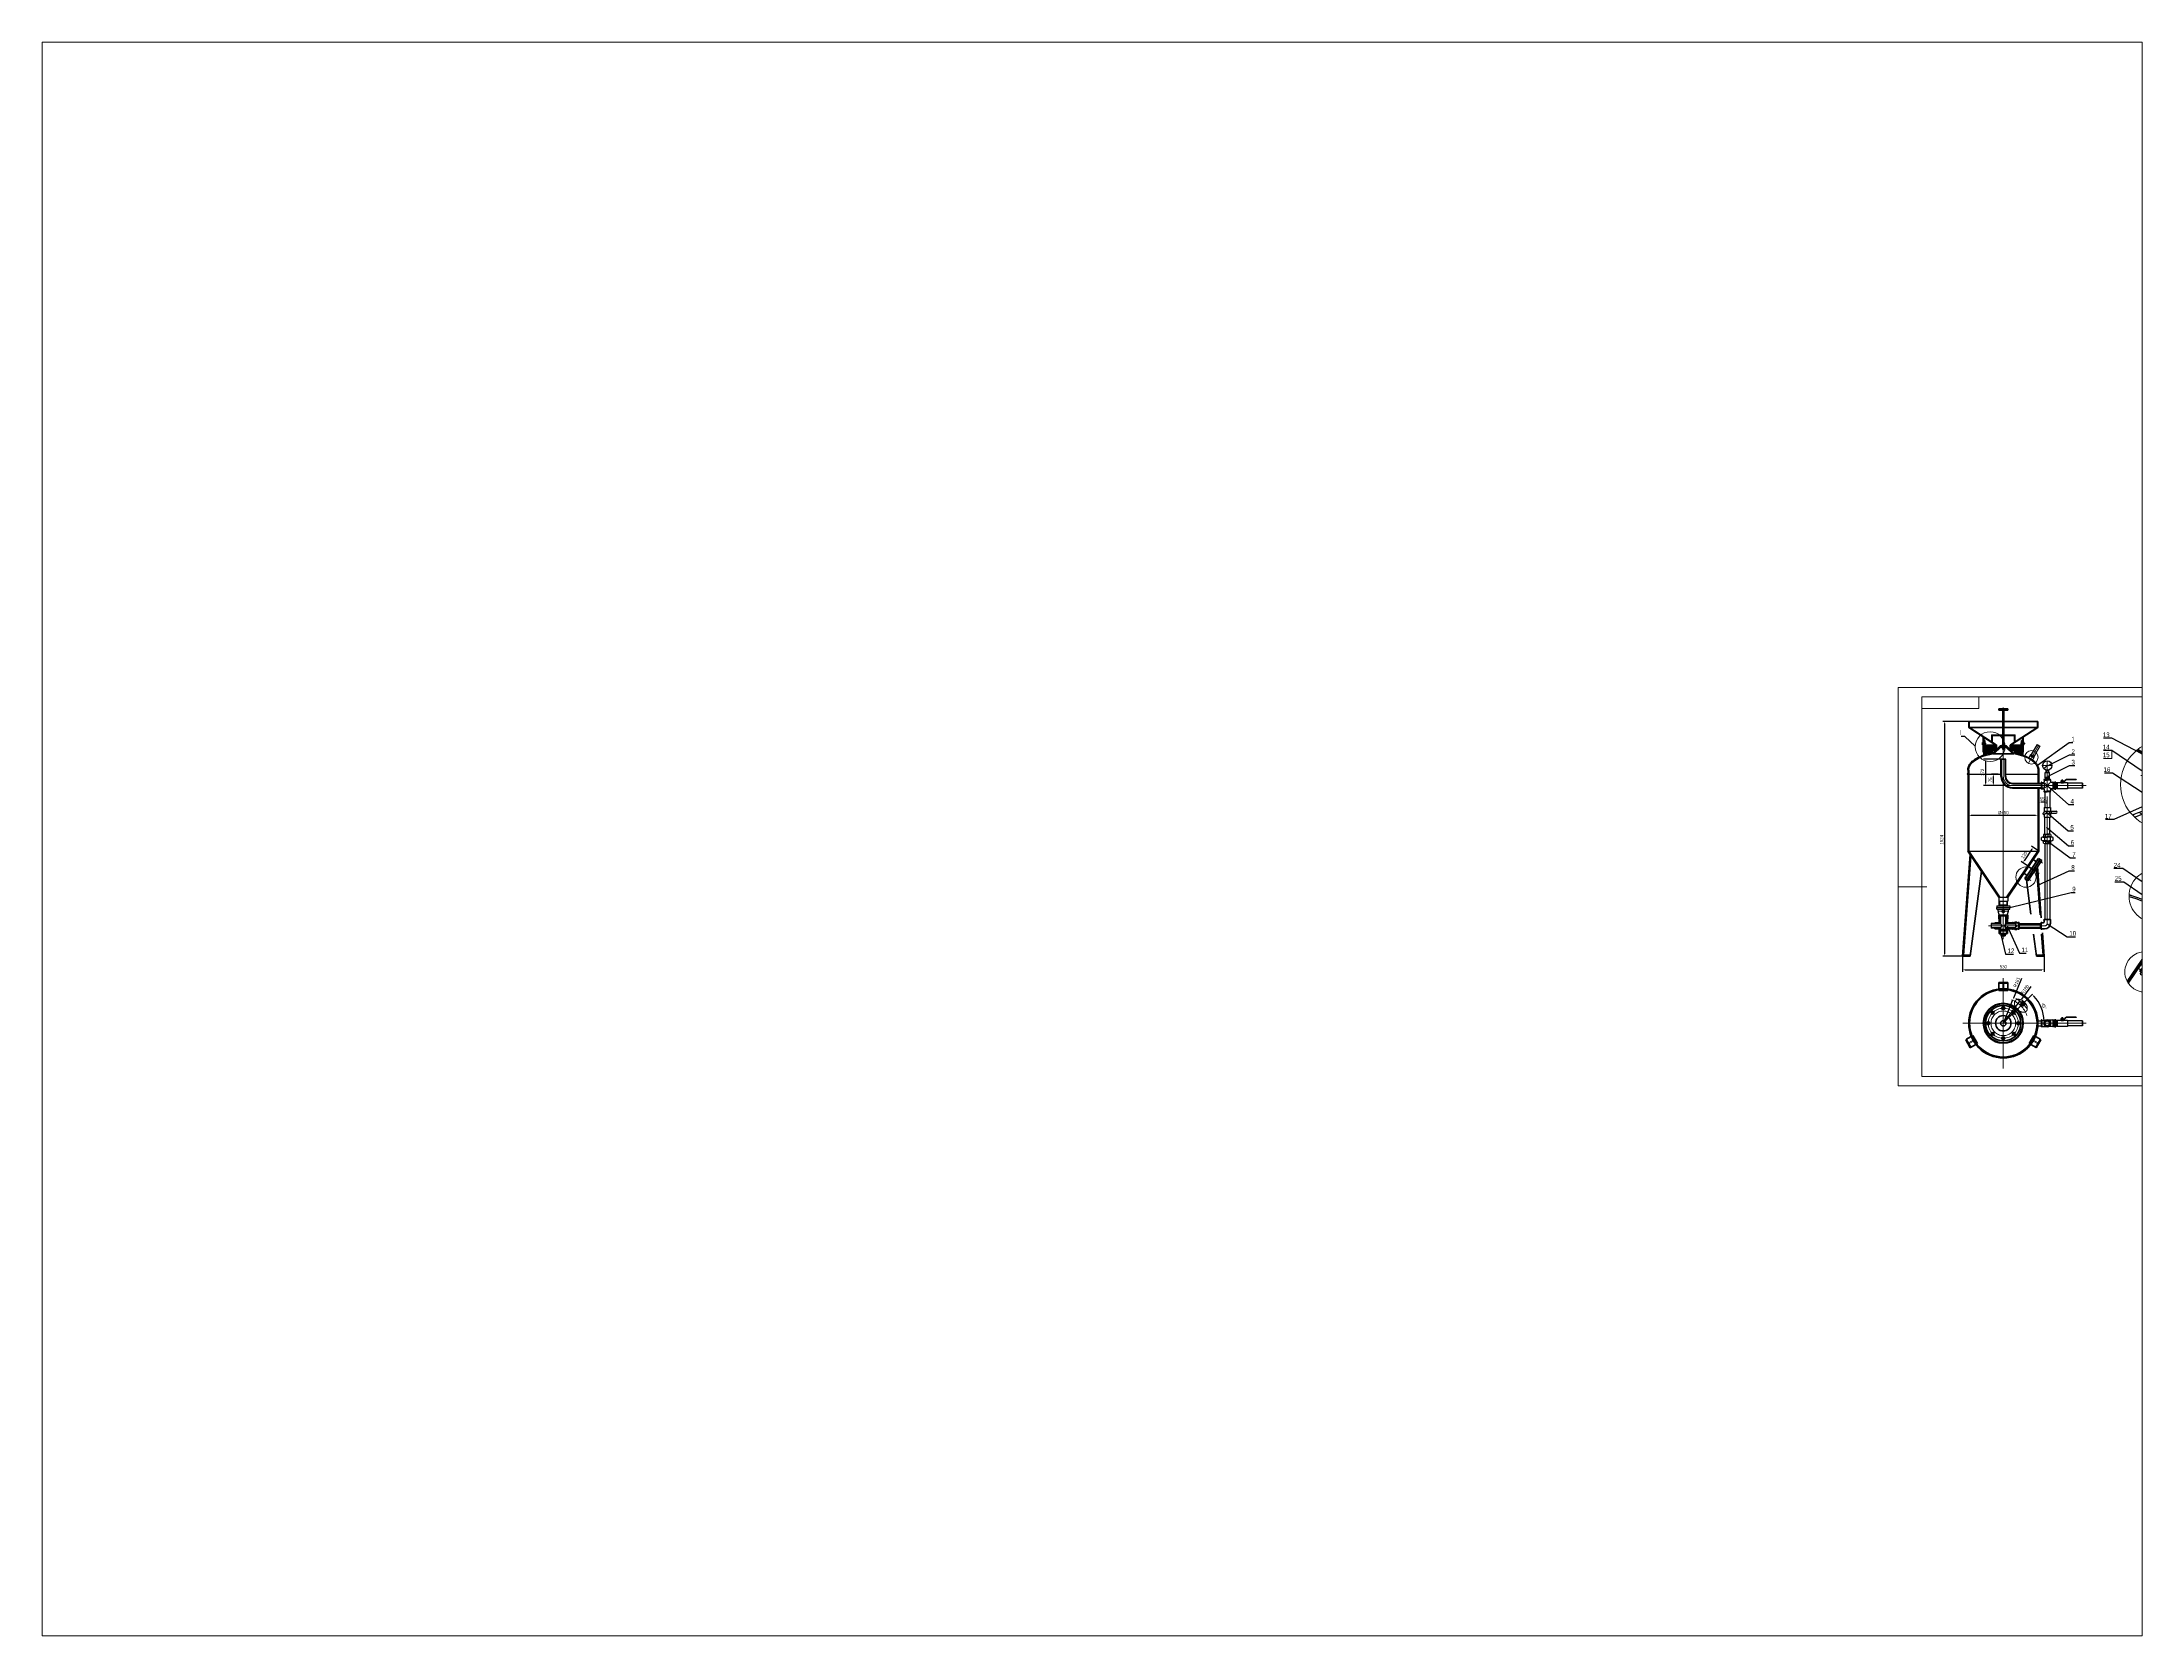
# Paper-space layout '布局1' of a CAD drawing. Extents: x 26 to 231, y 20 to 176.
# The model-space entities are those that its viewports show. They can reach past a viewport. Long polylines and large blocks are cut down to what shows.
import ezdxf

# ---------------------------------------------------------------- set-up
doc = ezdxf.new("R2010")
doc.units = 0
doc.header["$LTSCALE"] = 8
doc.linetypes.add('CENTER', pattern=[2, 1.25, -0.25, 0.25, -0.25])
doc.linetypes.add('DASHED', pattern=[0.75, 0.5, -0.25])
doc.layers.get('0').update_dxf_attribs({"linetype": 'CONTINUOUS'})
doc.layers.get('DEFPOINTS').update_dxf_attribs({"linetype": 'CONTINUOUS', "lineweight": 18})
for name, color, linetype, lineweight in [('1轮廓实线层', 7, 'CONTINUOUS', 35), ('2细线层', 3, 'CONTINUOUS', 18), ('3中心线层', 1, 'CENTER', 18), ('4虚线层', 6, 'DASHED', 18), ('5剖面线层', 2, 'CONTINUOUS', 18), ('7标注层', 4, 'CONTINUOUS', 18), ('CAXA0', 7, 'CONTINUOUS', 70), ('图框层', 7, 'CONTINUOUS', 18)]:
    doc.layers.add(name, color=color, linetype=linetype, lineweight=lineweight)
doc.styles.add('PC_TEXTSTYLE', font='thenor.shx', dxfattribs={"width": 0.8, "bigfont": 'hzfs.shx'})
doc.dimstyles.new('TH_GBDIM', dxfattribs={"dimscale": 8, "dimtxt": 3.5, "dimasz": 2.5, "dimexe": 2, "dimexo": 0, "dimgap": 1.5, "dimtad": 1, "dimdec": 0, "dimzin": 0, "dimdsep": 46, "dimtxsty": 'PC_TEXTSTYLE', "dimcen": 2.5, "dimclrt": 3, "dimadec": 0, "dimazin": 0, "dimtfac": 0.714286, "dimtdec": 0, "dimtmove": 0, "dimatfit": 3, "dimfxl": 0, "dimtolj": 1, "dimtzin": 0, "dimarcsym": 0})
pattern_1 = [(45, (0, -575.563), (-3.367596, 3.367596), [])]
pattern_2 = [(35, (0, -575.5628), (-1.8211052, 2.60080774), [])]

# ---------------------------------------------------------------- blocks, each defined once
blk = doc.blocks.new('*D28')
at = {"layer": '7标注层', "color": 0, "lineweight": -2, "ltscale": 10}
for p, q in [((18411, 1614), (18411, 1499)), ((18846, 1511), (18426, 1511)), ((18861, 1614), (18861, 1499))]:
    blk.add_line(p, q, dxfattribs=at)
at = {"layer": '7标注层', "color": 0, "ltscale": 10}
for points in [[(18426, 1513), (18426, 1508), (18411, 1511)], [(18846, 1513), (18846, 1508), (18861, 1511)]]:
    blk.add_solid(points, dxfattribs=at)
at = {"layer": 'DEFPOINTS', "color": 0, "ltscale": 10}
for p in [(18411, 1614), (18411, 1511), (18861, 1614)]:
    blk.add_point(p, dxfattribs=at)
at = {"layer": '7标注层', "color": 3, "ltscale": 10, "insert": (18636, 1530), "char_height": 21, "attachment_point": 5, "style": 'PC_TEXTSTYLE'}
blk.add_mtext('\\A1;%%C450', dxfattribs=at)
blk = doc.blocks.new('543253')
at = {"layer": '1轮廓实线层', "ltscale": 10}
for p, q in [((18637, 1206), (18639, 1208)), ((18637, 1188), (18637, 1206)), ((18637, 1206), (18685, 1206)), ((18637, 1188), (18639, 1186)), ((18637, 1188), (18685, 1188)), ((18639, 1208), (18683, 1208)), ((18639, 1186), (18639, 1208)), ((18639, 1186), (18683, 1186)), ((18639, 1186), (18642, 1186)), ((18640, 1186), (18682, 1186)), ((18640, 1186), (18640, 1186)), ((18640, 1186), (18682, 1186)), ((18648, 1186), (18648, 1174)), ((18648, 1186), (18661, 1174)), ((18648, 1174), (18661, 1186)), ((18648, 1174), (18674, 1174)), ((18661, 1174), (18661, 1186)), ((18674, 1186), (18661, 1174)), ((18674, 1174), (18661, 1186)), ((18674, 1186), (18674, 1174)), ((18683, 1186), (18680, 1186)), ((18683, 1208), (18685, 1206)), ((18683, 1186), (18683, 1208)), ((18685, 1188), (18683, 1186)), ((18685, 1188), (18685, 1206))]:
    blk.add_line(p, q, dxfattribs=at)
blk = doc.blocks.new('*D45')
at = {"layer": '7标注层', "color": 0, "lineweight": -2, "ltscale": 10}
for p, q in [((18602, 1780), (18559, 1780)), ((18677, 1706), (18559, 1706)), ((18571, 1721), (18571, 1765))]:
    blk.add_line(p, q, dxfattribs=at)
at = {"layer": '7标注层', "color": 0, "ltscale": 10}
for points in [[(18569, 1765), (18574, 1765), (18571, 1780)], [(18569, 1721), (18574, 1721), (18571, 1706)]]:
    blk.add_solid(points, dxfattribs=at)
at = {"layer": 'DEFPOINTS', "color": 0, "ltscale": 10}
for p in [(18571, 1780), (18602, 1780), (18677, 1706)]:
    blk.add_point(p, dxfattribs=at)
at = {"layer": '7标注层', "color": 3, "ltscale": 10, "insert": (18552, 1743), "char_height": 21, "attachment_point": 5, "rotation": 90, "style": 'PC_TEXTSTYLE'}
blk.add_mtext('\\A1;75', dxfattribs=at)
blk = doc.blocks.new('*D46')
at = {"layer": '7标注层', "color": 0, "lineweight": -2, "ltscale": 10}
for p, q in [((18821, 1293), (18771, 1218)), ((18867, 1280), (18819, 1312)), ((18800, 1181), (18752, 1213))]:
    blk.add_line(p, q, dxfattribs=at)
at = {"layer": '7标注层', "color": 0, "ltscale": 10}
for points in [[(18819, 1294), (18823, 1292), (18829, 1305)], [(18769, 1220), (18773, 1217), (18762, 1206)]]:
    blk.add_solid(points, dxfattribs=at)
at = {"layer": 'DEFPOINTS', "color": 0, "ltscale": 10}
for p in [(18867, 1280), (18762, 1206), (18800, 1181)]:
    blk.add_point(p, dxfattribs=at)
at = {"layer": '7标注层', "color": 3, "ltscale": 10, "insert": (18771, 1254), "char_height": 21, "attachment_point": 5, "rotation": 56.0463, "style": 'PC_TEXTSTYLE'}
blk.add_mtext('\\A1;120', dxfattribs=at)
blk = doc.blocks.new('*D47')
at = {"layer": '7标注层', "color": 0, "lineweight": -2, "ltscale": 10}
for p, q in [((18371, 598), (18371, 497)), ((18901, 598), (18901, 497)), ((18386, 509), (18886, 509))]:
    blk.add_line(p, q, dxfattribs=at)
at = {"layer": '7标注层', "color": 0, "ltscale": 10}
for points in [[(18386, 512), (18386, 507), (18371, 509)], [(18886, 512), (18886, 507), (18901, 509)]]:
    blk.add_solid(points, dxfattribs=at)
at = {"layer": 'DEFPOINTS', "color": 0, "ltscale": 10}
for p in [(18371, 598), (18901, 598), (18901, 509)]:
    blk.add_point(p, dxfattribs=at)
at = {"layer": '7标注层', "color": 3, "ltscale": 10, "insert": (18636, 529), "char_height": 21, "attachment_point": 5, "style": 'PC_TEXTSTYLE'}
blk.add_mtext('\\A1;530', dxfattribs=at)
blk = doc.blocks.new('X')
at = {"layer": '2细线层'}
for p in [(14542, 5866), (14830, 5924)]:
    blk.add_line(p, (14830, 5866), dxfattribs=at)
at = {"layer": '图框层', "color": 3, "ltscale": 10}
for p, q in [((17273, 5972), (14422, 5972)), ((14422, 5972), (14422, 3956)), ((17273, 3956), (17273, 5972)), ((14422, 3956), (17273, 3956))]:
    blk.add_line(p, q, dxfattribs=at)
at = {"layer": '图框层', "ltscale": 10}
for p, q in [((15848, 5972), (15848, 5900)), ((14422, 4964), (14566, 4964)), ((17273, 4964), (17201, 4964)), ((15848, 3956), (15848, 4028))]:
    blk.add_line(p, q, dxfattribs=at)
at = {"layer": '图框层', "color": 7, "ltscale": 10}
for p, q in [((17225, 5924), (14542, 5924)), ((14542, 5924), (14542, 4004)), ((17225, 4004), (17225, 5924)), ((14542, 4004), (17225, 4004))]:
    blk.add_line(p, q, dxfattribs=at)
blk = doc.blocks.new('*D49')
at = {"layer": '7标注层', "color": 0, "lineweight": -2, "ltscale": 10}
for p, q in [((18411, 2123), (18242, 2123)), ((18254, 2108), (18254, 613)), ((18371, 598), (18242, 598))]:
    blk.add_line(p, q, dxfattribs=at)
at = {"layer": '7标注层', "color": 0, "ltscale": 10}
for points in [[(18252, 2108), (18257, 2108), (18254, 2123)], [(18252, 613), (18257, 613), (18254, 598)]]:
    blk.add_solid(points, dxfattribs=at)
at = {"layer": 'DEFPOINTS', "color": 0, "ltscale": 10}
for p in [(18411, 2123), (18254, 598), (18371, 598)]:
    blk.add_point(p, dxfattribs=at)
at = {"layer": '7标注层', "color": 3, "ltscale": 10, "insert": (18235, 1354), "char_height": 21, "attachment_point": 5, "rotation": 90, "style": 'PC_TEXTSTYLE'}
blk.add_mtext('\\A1;1524', dxfattribs=at)
blk = doc.blocks.new('*D50')
at = {"layer": '7标注层', "color": 0, "lineweight": -2, "ltscale": 10}
for p, q in [((18620, 1878), (18507, 1878)), ((18519, 1863), (18519, 1721)), ((18677, 1706), (18507, 1706))]:
    blk.add_line(p, q, dxfattribs=at)
at = {"layer": '7标注层', "color": 0, "ltscale": 10}
for points in [[(18517, 1863), (18522, 1863), (18519, 1878)], [(18517, 1721), (18522, 1721), (18519, 1706)]]:
    blk.add_solid(points, dxfattribs=at)
at = {"layer": 'DEFPOINTS', "color": 0, "ltscale": 10}
for p in [(18620, 1878), (18519, 1706), (18677, 1706)]:
    blk.add_point(p, dxfattribs=at)
at = {"layer": '7标注层', "color": 3, "ltscale": 10, "insert": (18500, 1792), "char_height": 21, "attachment_point": 5, "rotation": 90, "style": 'PC_TEXTSTYLE'}
blk.add_mtext('\\A1;172', dxfattribs=at)
blk = doc.blocks.new('*D51')
at = {"layer": '7标注层', "color": 0, "lineweight": -2, "ltscale": 10}
for p, q in [((18867, 1587), (18867, 1611)), ((18906, 1599), (18882, 1599)), ((18921, 1587), (18921, 1611))]:
    blk.add_line(p, q, dxfattribs=at)
at = {"layer": '7标注层', "color": 0, "ltscale": 10}
for points in [[(18882, 1601), (18882, 1596), (18867, 1599)], [(18906, 1601), (18906, 1596), (18921, 1599)]]:
    blk.add_solid(points, dxfattribs=at)
at = {"layer": 'DEFPOINTS', "color": 0, "ltscale": 10}
for p in [(18867, 1599), (18867, 1587), (18921, 1587)]:
    blk.add_point(p, dxfattribs=at)
at = {"layer": '7标注层', "color": 3, "ltscale": 10, "insert": (18888, 1618), "char_height": 21, "attachment_point": 5, "style": 'PC_TEXTSTYLE'}
blk.add_mtext('\\A1;55', dxfattribs=at)
blk = doc.blocks.new('*D52')
at = {"layer": '7标注层', "color": 0, "lineweight": -2, "ltscale": 10}
blk.add_arc((18636, 162), 266, 3.2278, 41.7722, dxfattribs=at)
at = {"layer": '7标注层', "color": 0, "ltscale": 10}
for points in [[(18832, 338), (18836, 341), (18824, 350)], [(18904, 177), (18899, 177), (18902, 162)]]:
    blk.add_solid(points, dxfattribs=at)
at = {"layer": 'DEFPOINTS', "color": 0, "ltscale": 10}
for p in [(18825, 351), (18372, 162), (18636, 162), (18893, 231), (18963, 162)]:
    blk.add_point(p, dxfattribs=at)
at = {"layer": '7标注层', "color": 3, "ltscale": 10, "insert": (18900, 272), "char_height": 21, "attachment_point": 5, "rotation": 292.5, "style": 'PC_TEXTSTYLE'}
blk.add_mtext('\\A1;45°', dxfattribs=at)
blk = doc.blocks.new('*D53')
at = {"layer": '7标注层', "color": 0, "lineweight": -2, "ltscale": 10}
for p, q in [((18636, 162), (18744, 306)), ((18814, 400), (18753, 318))]:
    blk.add_line(p, q, dxfattribs=at)
at = {"layer": '7标注层', "color": 0, "ltscale": 10}
blk.add_solid([(18751, 320), (18755, 316), (18744, 306)], dxfattribs=at)
at = {"layer": 'DEFPOINTS', "color": 0, "ltscale": 10}
for p in [(18744, 306), (18636, 162)]:
    blk.add_point(p, dxfattribs=at)
at = {"layer": '7标注层', "color": 3, "ltscale": 10, "insert": (18776, 382), "char_height": 21, "attachment_point": 5, "rotation": 53.1196, "style": 'PC_TEXTSTYLE'}
blk.add_mtext('\\A1;R180', dxfattribs=at)
blk = doc.blocks.new('*D54')
at = {"layer": '7标注层', "color": 0, "lineweight": -2, "ltscale": 10}
for p, q in [((18754, 453), (18702, 325)), ((18636, 162), (18696, 311))]:
    blk.add_line(p, q, dxfattribs=at)
at = {"layer": '7标注层', "color": 0, "ltscale": 10}
blk.add_solid([(18700, 326), (18704, 324), (18696, 311)], dxfattribs=at)
at = {"layer": 'DEFPOINTS', "color": 0, "ltscale": 10}
for p in [(18696, 311), (18636, 162)]:
    blk.add_point(p, dxfattribs=at)
at = {"layer": '7标注层', "color": 3, "ltscale": 10, "insert": (18723, 429), "char_height": 21, "attachment_point": 5, "rotation": 67.9476, "style": 'PC_TEXTSTYLE'}
blk.add_mtext('\\A1;R161', dxfattribs=at)

msp = doc.modelspace()

# ---------------------------------------------------------------- hatches: boundary and pattern name
at = {"layer": '1轮廓实线层', "ltscale": 10}
h = msp.add_hatch(dxfattribs=at)
h.set_pattern_fill('ANSI31', color=256, scale=6, angle=90, style=0)
h.set_pattern_definition([(135, (17352.58, 247.71), (-13.47038, -13.47038), [])])
h.paths.add_polyline_path([(18585.7, 2490.5), (18585.6, 2490.5), (18585.7, 2490.5)])
at = {"layer": '5剖面线层', "ltscale": 7}
h = msp.add_hatch(dxfattribs=at)
h.set_pattern_fill('ANSI31', color=256, scale=6, angle=90, style=0)
h.set_pattern_definition([(135, (17352.58, -327.853), (-13.47038, -13.47038), [])])
h.paths.add_polyline_path([(18710.7, 1917.4), (18710.7, 1911.4), (18714.5, 1910.7), (18719.5, 1909.7), (18724.5, 1908.7), (18729.3, 1907.6), (18734.2, 1906.4), (18739, 1905.2), (18743.7, 1904), (18748.4, 1902.7), (18753, 1901.3), (18757.5, 1899.9), (18761.9, 1898.4), (18766.3, 1896.9), (18770.7, 1895.3), (18774.9, 1893.7), (18779.1, 1892), (18783.1, 1890.3), (18787.1, 1888.5), (18791.1, 1886.7), (18794.9, 1884.8), (18798.6, 1882.9), (18802.3, 1880.9), (18805.8, 1878.9), (18809.3, 1876.9), (18812.6, 1874.8), (18815.9, 1872.7), (18819, 1870.5), (18822.1, 1868.3), (18825, 1866.1), (18827.9, 1863.8), (18830.6, 1861.5), (18833.2, 1859.2), (18835.7, 1856.8), (18838.1, 1854.4), (18840.4, 1852), (18842.5, 1849.5), (18844.6, 1847.1), (18846.5, 1844.6), (18848.3, 1842.1), (18850, 1839.5), (18851.6, 1837), (18853, 1834.4), (18854.3, 1831.8), (18855.5, 1829.2), (18856.6, 1826.6), (18857.6, 1823.9), (18858.4, 1821.3), (18859.1, 1818.6), (18859.7, 1816), (18860.1, 1813.3), (18860.4, 1810.6), (18860.6, 1808), (18860.7, 1805.3), (18860.7, 1780.3), (18861.7, 1780.3), (18866.7, 1783.2), (18866.7, 1805.3), (18866.7, 1805.9), (18866.7, 1806.6), (18866.6, 1807.2), (18866.6, 1807.9), (18866.6, 1808.5), (18866.6, 1809.2), (18866.5, 1809.8), (18866.5, 1810.5), (18866.4, 1811.1), (18866.3, 1811.8), (18866.3, 1812.4), (18866.2, 1813.1), (18866.1, 1813.7), (18866, 1814.3), (18865.9, 1815), (18865.8, 1815.6), (18865.7, 1816.3), (18865.6, 1816.9), (18865.5, 1817.6), (18865.3, 1818.2), (18865.2, 1818.8), (18865.1, 1819.5), (18864.9, 1820.1), (18864.7, 1820.8), (18864.6, 1821.4), (18864.4, 1822), (18864.2, 1822.7), (18864.1, 1823.3), (18863.9, 1823.9), (18863.7, 1824.6), (18863.5, 1825.2), (18863.3, 1825.8), (18863, 1826.5), (18862.8, 1827.1), (18862.6, 1827.7), (18862.4, 1828.4), (18862.1, 1829), (18861.9, 1829.6), (18861.6, 1830.2), (18861.4, 1830.9), (18861.1, 1831.5), (18860.8, 1832.1), (18860.5, 1832.7), (18860.2, 1833.4), (18860, 1834), (18859.7, 1834.6), (18859.4, 1835.2), (18859, 1835.8), (18858.7, 1836.4), (18858.4, 1837), (18858.1, 1837.7), (18857.7, 1838.3), (18857.4, 1838.9), (18857.1, 1839.5), (18856.7, 1840.1), (18856.3, 1840.7), (18856, 1841.3), (18855.6, 1841.9), (18855.2, 1842.5), (18854.8, 1843.1), (18854.5, 1843.7), (18854.1, 1844.3), (18853.7, 1844.9), (18853.3, 1845.5), (18852.8, 1846.1), (18852.4, 1846.7), (18852, 1847.2), (18851.6, 1847.8), (18851.1, 1848.4), (18850.7, 1849), (18850.2, 1849.6), (18849.8, 1850.2), (18849.3, 1850.7), (18848.9, 1851.3), (18848.4, 1851.9), (18847.9, 1852.5), (18847.4, 1853), (18847, 1853.6), (18846.5, 1854.2), (18846, 1854.7), (18845.5, 1855.3), (18845, 1855.9), (18844.4, 1856.4), (18843.9, 1857), (18843.4, 1857.6), (18842.9, 1858.1), (18842.3, 1858.7), (18841.8, 1859.2), (18841.2, 1859.8), (18840.7, 1860.3), (18840.1, 1860.9), (18839.6, 1861.4), (18839, 1862), (18838.4, 1862.5), (18837.8, 1863.1), (18837.3, 1863.6), (18836.7, 1864.1), (18836.1, 1864.7), (18835.5, 1865.2), (18834.9, 1865.7), (18834.2, 1866.3), (18833.6, 1866.8), (18833, 1867.3), (18832.4, 1867.8), (18831.7, 1868.4), (18831.1, 1868.9), (18830.5, 1869.4), (18829.8, 1869.9), (18829.2, 1870.4), (18828.5, 1871), (18827.9, 1871.5), (18827.2, 1872), (18826.5, 1872.5), (18825.8, 1873), (18825.1, 1873.5), (18824.5, 1874), (18823.8, 1874.5), (18823.1, 1875), (18822.4, 1875.5), (18821.7, 1876), (18821, 1876.5), (18820.2, 1877), (18819.5, 1877.4), (18818.8, 1877.9), (18818.1, 1878.4), (18817.3, 1878.9), (18816.6, 1879.4), (18815.8, 1879.9), (18815.1, 1880.3), (18814.3, 1880.8), (18813.6, 1881.3), (18812.8, 1881.7), (18812, 1882.2), (18811.3, 1882.7), (18810.5, 1883.1), (18809.7, 1883.6), (18808.9, 1884), (18808.1, 1884.5), (18807.3, 1885), (18806.5, 1885.4), (18805.7, 1885.9), (18804.9, 1886.3), (18804.1, 1886.7), (18803.3, 1887.2), (18802.5, 1887.6), (18801.6, 1888.1), (18800.8, 1888.5), (18800, 1888.9), (18799.1, 1889.4), (18798.3, 1889.8), (18797.4, 1890.2), (18796.6, 1890.6), (18795.7, 1891.1), (18794.9, 1891.5), (18794, 1891.9), (18793.1, 1892.3), (18792.3, 1892.7), (18791.4, 1893.1), (18790.5, 1893.5), (18789.6, 1893.9), (18788.7, 1894.4), (18787.8, 1894.8), (18786.9, 1895.1), (18786, 1895.5), (18785.1, 1895.9), (18784.2, 1896.3), (18783.3, 1896.7), (18782.4, 1897.1), (18781.5, 1897.5), (18780.6, 1897.9), (18779.6, 1898.2), (18778.7, 1898.6), (18777.8, 1899), (18776.8, 1899.4), (18775.9, 1899.7), (18774.9, 1900.1), (18774, 1900.5), (18773, 1900.8), (18772.1, 1901.2), (18771.1, 1901.5), (18770.1, 1901.9), (18769.2, 1902.2), (18768.2, 1902.6), (18767.2, 1902.9), (18766.3, 1903.3), (18765.3, 1903.6), (18764.3, 1903.9), (18763.3, 1904.3), (18762.3, 1904.6), (18761.3, 1904.9), (18760.3, 1905.3), (18759.3, 1905.6), (18758.3, 1905.9), (18757.3, 1906.2), (18756.3, 1906.6), (18755.3, 1906.9), (18754.3, 1907.2), (18753.2, 1907.5), (18752.2, 1907.8), (18751.2, 1908.1), (18750.2, 1908.4), (18749.1, 1908.7), (18748.1, 1909), (18747, 1909.3), (18746, 1909.6), (18745, 1909.9), (18743.9, 1910.1), (18742.9, 1910.4), (18741.8, 1910.7), (18740.8, 1911), (18739.7, 1911.2), (18738.6, 1911.5), (18737.6, 1911.8), (18736.5, 1912), (18735.4, 1912.3), (18734.4, 1912.6), (18733.3, 1912.8), (18732.2, 1913.1), (18731.1, 1913.3), (18730, 1913.6), (18729, 1913.8), (18727.9, 1914.1), (18726.8, 1914.3), (18725.7, 1914.5), (18724.6, 1914.8), (18723.5, 1915), (18722.4, 1915.2), (18721.3, 1915.4), (18720.2, 1915.7), (18719.1, 1915.9), (18718, 1916.1), (18716.9, 1916.3), (18715.8, 1916.5), (18714.7, 1916.7), (18713.5, 1916.9), (18712.4, 1917.1), (18711.3, 1917.3)])
h.paths.add_polyline_path([(18558.2, 1910.9), (18558.2, 1917), (18557.8, 1916.9), (18556.7, 1916.7), (18555.6, 1916.5), (18554.5, 1916.3), (18553.4, 1916.1), (18552.3, 1915.9), (18551.2, 1915.7), (18550, 1915.4), (18548.9, 1915.2), (18547.8, 1915), (18546.8, 1914.8), (18545.7, 1914.5), (18544.6, 1914.3), (18543.5, 1914.1), (18542.4, 1913.8), (18541.3, 1913.6), (18540.2, 1913.3), (18539.1, 1913.1), (18538.1, 1912.8), (18537, 1912.6), (18535.9, 1912.3), (18534.9, 1912), (18533.8, 1911.8), (18532.7, 1911.5), (18531.7, 1911.2), (18530.6, 1911), (18529.5, 1910.7), (18528.5, 1910.4), (18527.4, 1910.1), (18526.4, 1909.9), (18525.4, 1909.6), (18524.3, 1909.3), (18523.3, 1909), (18522.2, 1908.7), (18521.2, 1908.4), (18520.2, 1908.1), (18519.1, 1907.8), (18518.1, 1907.5), (18517.1, 1907.2), (18516.1, 1906.9), (18515.1, 1906.6), (18514.1, 1906.2), (18513.1, 1905.9), (18512, 1905.6), (18511, 1905.3), (18510, 1904.9), (18509.1, 1904.6), (18508.1, 1904.3), (18507.1, 1903.9), (18506.1, 1903.6), (18505.1, 1903.3), (18504.1, 1902.9), (18503.2, 1902.6), (18502.2, 1902.2), (18501.2, 1901.9), (18500.2, 1901.5), (18499.3, 1901.2), (18498.3, 1900.8), (18497.4, 1900.5), (18496.4, 1900.1), (18495.5, 1899.7), (18494.5, 1899.4), (18493.6, 1899), (18492.7, 1898.6), (18491.7, 1898.2), (18490.8, 1897.9), (18489.9, 1897.5), (18489, 1897.1), (18488, 1896.7), (18487.1, 1896.3), (18486.2, 1895.9), (18485.3, 1895.5), (18484.4, 1895.1), (18483.5, 1894.8), (18482.6, 1894.4), (18481.7, 1893.9), (18480.9, 1893.5), (18480, 1893.1), (18479.1, 1892.7), (18478.2, 1892.3), (18477.4, 1891.9), (18476.5, 1891.5), (18475.6, 1891.1), (18474.8, 1890.6), (18473.9, 1890.2), (18473.1, 1889.8), (18472.2, 1889.4), (18471.4, 1888.9), (18470.6, 1888.5), (18469.7, 1888.1), (18468.9, 1887.6), (18468.1, 1887.2), (18467.3, 1886.7), (18466.4, 1886.3), (18465.6, 1885.9), (18464.8, 1885.4), (18464, 1885), (18463.2, 1884.5), (18462.4, 1884), (18461.7, 1883.6), (18460.9, 1883.1), (18460.1, 1882.7), (18459.3, 1882.2), (18458.5, 1881.7), (18457.8, 1881.3), (18457, 1880.8), (18456.3, 1880.3), (18455.5, 1879.9), (18454.8, 1879.4), (18454, 1878.9), (18453.3, 1878.4), (18452.6, 1877.9), (18451.8, 1877.4), (18451.1, 1877), (18450.4, 1876.5), (18449.7, 1876), (18449, 1875.5), (18448.3, 1875), (18447.6, 1874.5), (18446.9, 1874), (18446.2, 1873.5), (18445.5, 1873), (18444.8, 1872.5), (18444.2, 1872), (18443.5, 1871.5), (18442.8, 1871), (18442.2, 1870.4), (18441.5, 1869.9), (18440.9, 1869.4), (18440.2, 1868.9), (18439.6, 1868.4), (18439, 1867.8), (18438.3, 1867.3), (18437.7, 1866.8), (18437.1, 1866.3), (18436.5, 1865.7), (18435.9, 1865.2), (18435.3, 1864.7), (18434.7, 1864.1), (18434.1, 1863.6), (18433.5, 1863.1), (18432.9, 1862.5), (18432.4, 1862), (18431.8, 1861.4), (18431.2, 1860.9), (18430.7, 1860.3), (18430.1, 1859.8), (18429.6, 1859.2), (18429, 1858.7), (18428.5, 1858.1), (18428, 1857.6), (18427.4, 1857), (18426.9, 1856.4), (18426.4, 1855.9), (18425.9, 1855.3), (18425.4, 1854.7), (18424.9, 1854.2), (18424.4, 1853.6), (18423.9, 1853), (18423.4, 1852.5), (18423, 1851.9), (18422.5, 1851.3), (18422, 1850.7), (18421.6, 1850.2), (18421.1, 1849.6), (18420.7, 1849), (18420.2, 1848.4), (18419.8, 1847.8), (18419.4, 1847.2), (18418.9, 1846.7), (18418.5, 1846.1), (18418.1, 1845.5), (18417.7, 1844.9), (18417.3, 1844.3), (18416.9, 1843.7), (18416.5, 1843.1), (18416.1, 1842.5), (18415.7, 1841.9), (18415.4, 1841.3), (18415, 1840.7), (18414.7, 1840.1), (18414.3, 1839.5), (18414, 1838.9), (18413.6, 1838.3), (18413.3, 1837.7), (18413, 1837), (18412.6, 1836.4), (18412.3, 1835.8), (18412, 1835.2), (18411.7, 1834.6), (18411.4, 1834), (18411.1, 1833.4), (18410.8, 1832.7), (18410.5, 1832.1), (18410.3, 1831.5), (18410, 1830.9), (18409.7, 1830.2), (18409.5, 1829.6), (18409.2, 1829), (18409, 1828.4), (18408.8, 1827.7), (18408.5, 1827.1), (18408.3, 1826.5), (18408.1, 1825.8), (18407.9, 1825.2), (18407.7, 1824.6), (18407.5, 1823.9), (18407.3, 1823.3), (18407.1, 1822.7), (18406.9, 1822), (18406.8, 1821.4), (18406.6, 1820.8), (18406.5, 1820.1), (18406.3, 1819.5), (18406.2, 1818.8), (18406, 1818.2), (18405.9, 1817.6), (18405.8, 1816.9), (18405.6, 1816.3), (18405.5, 1815.6), (18405.4, 1815), (18405.3, 1814.3), (18405.2, 1813.7), (18405.2, 1813.1), (18405.1, 1812.4), (18405, 1811.8), (18405, 1811.1), (18404.9, 1810.5), (18404.8, 1809.8), (18404.8, 1809.2), (18404.8, 1808.5), (18404.7, 1807.9), (18404.7, 1807.2), (18404.7, 1806.6), (18404.7, 1805.9), (18404.7, 1805.3), (18404.7, 1783.2), (18409.7, 1780.3), (18410.7, 1780.3), (18410.7, 1805.3), (18410.7, 1807.6), (18410.9, 1810), (18411.1, 1812.3), (18411.5, 1814.6), (18411.9, 1816.9), (18412.4, 1819.3), (18413, 1821.6), (18413.8, 1823.9), (18414.6, 1826.2), (18415.5, 1828.5), (18416.5, 1830.8), (18417.6, 1833), (18418.8, 1835.3), (18420.1, 1837.5), (18421.5, 1839.8), (18423, 1842), (18424.5, 1844.2), (18426.2, 1846.4), (18427.9, 1848.5), (18429.8, 1850.7), (18431.7, 1852.8), (18433.7, 1854.9), (18435.8, 1857), (18438, 1859), (18440.3, 1861.1), (18442.7, 1863.1), (18445.1, 1865.1), (18447.6, 1867.1), (18450.2, 1869), (18452.9, 1870.9), (18455.7, 1872.8), (18458.5, 1874.6), (18461.4, 1876.5), (18464.4, 1878.3), (18467.5, 1880), (18470.6, 1881.7), (18473.8, 1883.4), (18477.1, 1885.1), (18480.5, 1886.7), (18483.9, 1888.3), (18487.4, 1889.9), (18490.9, 1891.4), (18494.5, 1892.9), (18498.2, 1894.3), (18501.9, 1895.7), (18505.7, 1897.1), (18509.5, 1898.4), (18513.4, 1899.7), (18517.4, 1901), (18521.4, 1902.2), (18525.4, 1903.4), (18529.5, 1904.5), (18533.6, 1905.6), (18537.8, 1906.6), (18542.1, 1907.6), (18546.3, 1908.5), (18550.6, 1909.4), (18555, 1910.3)])
at = {"layer": '5剖面线层', "ltscale": 10}
h = msp.add_hatch(dxfattribs=at)
h.set_pattern_fill('ANSI31', color=256, scale=1.5, angle=90, style=0)
h.set_pattern_definition([(135, (0, -575.563), (-3.367596, -3.367596), [])])
h.paths.add_polyline_path([(18585.7, 1967.7), (18548.2, 1967.7), (18548.2, 1954.7), (18545.2, 1954.7), (18545.2, 1932.7), (18555.7, 1932.7), (18555.7, 1952.7), (18585.7, 1952.7)])
h.paths.add_polyline_path([(18531.2, 1954.7), (18528.2, 1954.7), (18528.2, 1967.7), (18520.7, 1967.7), (18520.7, 1932.7), (18531.2, 1932.7)])
h.paths.add_polyline_path([(18750.7, 1967.7), (18743.2, 1967.7), (18743.2, 1954.7), (18740.2, 1954.7), (18740.2, 1932.7), (18750.7, 1932.7)])
h.paths.add_polyline_path([(18723.2, 1967.7), (18685.7, 1967.7), (18685.7, 1952.7), (18715.7, 1952.7), (18715.7, 1932.7), (18726.2, 1932.7), (18726.2, 1954.7), (18723.2, 1954.7)])
h = msp.add_hatch(dxfattribs=at)
h.set_pattern_fill('ANSI31', color=256, scale=1.5, style=0)
h.set_pattern_definition(pattern_1)
edge = h.paths.add_edge_path()
edge.add_line((18750.7, 1932.7), (18739.2, 1932.7))
edge.add_line((18739.2, 1932.7), (18739.2, 1911.4))
edge.add_spline(control_points=[(18739.2, 1911.4), (18743, 1910.4), (18746.7, 1909.4), (18751.8, 1907.9), (18753.2, 1907.5), (18754.7, 1907)], knot_values=[2.0419868, 2.0419868, 2.0419868, 2.0419868, 2.0969803, 2.0969803, 2.1189394, 2.1189394, 2.1189394, 2.1189394], degree=3, periodic=0)
edge.add_line((18750.7, 1908.2), (18750.7, 1917.7))
edge.add_line((18750.7, 1917.7), (18750.7, 1932.7))
edge = h.paths.add_edge_path()
edge.add_line((18727.2, 1932.7), (18726.2, 1932.7))
edge.add_line((18726.2, 1932.7), (18705.7, 1932.7))
edge.add_line((18705.7, 1932.7), (18705.7, 1919.6))
edge.add_spline(control_points=[(18705.7, 1919.6), (18713.7, 1917.7), (18720.8, 1916), (18727.2, 1914.4)], knot_values=[1.9057873, 1.9057873, 1.9057873, 1.9057873, 1.9878164, 1.9878164, 1.9878164, 1.9878164], degree=3, periodic=0)
edge.add_line((18727.2, 1914.4), (18727.2, 1932.7))
edge = h.paths.add_edge_path()
edge.add_line((18565.7, 1932.7), (18555.7, 1932.7))
edge.add_line((18555.7, 1932.7), (18544.2, 1932.7))
edge.add_line((18544.2, 1932.7), (18544.2, 1914.6))
edge.add_spline(control_points=[(18544.2, 1914.6), (18548.4, 1915.6), (18553, 1916.6), (18558.2, 1917.7)], knot_values=[1.1636581, 1.1636581, 1.1636581, 1.1636581, 1.2173302, 1.2173302, 1.2173302, 1.2173302], degree=3, periodic=0)
edge.add_spline(control_points=[(18558.2, 1917.7), (18560.6, 1918.3), (18563.1, 1918.8), (18565.7, 1919.4)], knot_values=[1.2173302, 1.2173302, 1.2173302, 1.2173302, 1.2421127, 1.2421127, 1.2421127, 1.2421127], degree=3, periodic=0)
edge.add_line((18565.7, 1919.4), (18565.7, 1932.7))
edge = h.paths.add_edge_path()
edge.add_line((18532.2, 1932.7), (18531.2, 1932.7))
edge.add_line((18531.2, 1932.7), (18520.7, 1932.7))
edge.add_line((18520.7, 1932.7), (18520.7, 1917.7))
edge.add_line((18520.7, 1917.7), (18520.7, 1908.4))
edge.add_spline(control_points=[(18520.7, 1908.4), (18524.1, 1909.4), (18527.6, 1910.4), (18531.4, 1911.5), (18531.8, 1911.6), (18532.2, 1911.7)], knot_values=[1.0453773, 1.0453773, 1.0453773, 1.0453773, 1.1003052, 1.1003052, 1.1068511, 1.1068511, 1.1068511, 1.1068511], degree=3, periodic=0)
edge.add_line((18532.2, 1911.7), (18532.2, 1932.7))
h = msp.add_hatch(dxfattribs=at)
h.set_pattern_fill('ANSI37', color=256, style=0)
h.set_pattern_definition([(45, (0, -575.5628), (-2.24506403, 2.24506403), []), (135, (0, -575.5628), (-2.24506403, -2.24506403), [])])
h.paths.add_polyline_path([(18585.7, 1952.7), (18555.7, 1952.7), (18555.7, 1932.7), (18573.2, 1932.7), (18585.7, 1932.7)])
h.paths.add_polyline_path([(18715.7, 1952.7), (18685.7, 1952.7), (18685.7, 1932.7), (18715.7, 1932.7)])
h = msp.add_hatch(dxfattribs=at)
h.set_pattern_fill('ANSI31', color=256, angle=20, style=0)
h.set_pattern_definition([(65, (0, -575.5628), (-2.8775272, 1.341813), [])])
h.paths.add_polyline_path([(18619.5, 1955), (18631.7, 1955), (18635.7, 1955), (18635.7, 1965), (18630, 1965), (18615.7, 1965), (18565.6, 1912), (18575.9, 1912), (18575.9, 1915)])
h.paths.add_polyline_path([(18655.7, 1965), (18639.7, 1965), (18635.7, 1965), (18635.7, 1955), (18641.3, 1955), (18651.9, 1955), (18695.4, 1915), (18695.4, 1912), (18705.7, 1912)])
for points in [[(18589.8, 1970.2), (18588.2, 1967.7), (18591.2, 1967.7, 0.7545178)], [(18681.5, 1970.2), (18683.2, 1967.7), (18680.2, 1967.7, -0.7545178)], [(19590.9, 515.6), (19585.4, 507.3), (19591.4, 503.2)]]:
    msp.add_hatch(color=256, dxfattribs=at).paths.add_polyline_path(points)
h = msp.add_hatch(dxfattribs=at)
h.set_pattern_fill('ANSI31', color=256, scale=4.5, angle=90, style=0)
h.set_pattern_definition([(135, (-35961.281, -5890.234), (-10.102788, -10.102788), [])])
h.paths.add_polyline_path([(19795.8, 1739.5), (19683.3, 1739.5), (19683.3, 1700.5), (19674.3, 1700.5), (19674.3, 1634.5), (19705.8, 1634.5), (19705.8, 1694.5), (19795.8, 1694.5)])
h.paths.add_polyline_path([(19632.3, 1700.5), (19623.3, 1700.5), (19623.3, 1739.5), (19600.8, 1739.5), (19600.8, 1634.5), (19632.3, 1634.5)])
at = {"layer": '5剖面线层', "ltscale": 7}
h = msp.add_hatch(dxfattribs=at)
h.set_pattern_fill('ANSI31', color=256, scale=18, angle=90, style=0)
h.set_pattern_definition([(135, (16096.46, -5147.105), (-40.41115, -40.41115), [])])
edge = h.paths.add_edge_path()
edge.add_arc((19688.4, 1711.8), 290.8, 222.80235, 226.57253)
edge.add_line((19488.5, 1500.6), (19490.3, 1501.4))
edge.add_line((19490.3, 1501.4), (19500.8, 1506.1))
edge.add_line((19500.8, 1506.1), (19511.4, 1510.7))
edge.add_line((19511.4, 1510.7), (19522.2, 1515.1))
edge.add_line((19522.2, 1515.1), (19533.2, 1519.5))
edge.add_line((19533.2, 1519.5), (19544.4, 1523.7))
edge.add_line((19544.4, 1523.7), (19555.8, 1527.8))
edge.add_line((19555.8, 1527.8), (19567.3, 1531.8))
edge.add_line((19567.3, 1531.8), (19579, 1535.7))
edge.add_line((19579, 1535.7), (19590.8, 1539.4))
edge.add_line((19590.8, 1539.4), (19602.8, 1543))
edge.add_line((19602.8, 1543), (19614.9, 1546.5))
edge.add_line((19614.9, 1546.5), (19627.2, 1549.9))
edge.add_line((19627.2, 1549.9), (19639.6, 1553.1))
edge.add_line((19639.6, 1553.1), (19652.2, 1556.2))
edge.add_line((19652.2, 1556.2), (19664.9, 1559.2))
edge.add_line((19664.9, 1559.2), (19677.7, 1562.1))
edge.add_line((19677.7, 1562.1), (19690.6, 1564.8))
edge.add_line((19690.6, 1564.8), (19703.6, 1567.4))
edge.add_line((19703.6, 1567.4), (19713.3, 1569.2))
edge.add_line((19713.3, 1569.2), (19713.3, 1587.5))
edge.add_line((19713.3, 1587.5), (19712.2, 1587.3))
edge.add_line((19712.2, 1587.3), (19708.8, 1586.7))
edge.add_line((19708.8, 1586.7), (19705.5, 1586))
edge.add_line((19705.5, 1586), (19702.1, 1585.4))
edge.add_line((19702.1, 1585.4), (19698.8, 1584.8))
edge.add_line((19698.8, 1584.8), (19695.5, 1584.1))
edge.add_line((19695.5, 1584.1), (19692.2, 1583.5))
edge.add_line((19692.2, 1583.5), (19688.9, 1582.8))
edge.add_line((19688.9, 1582.8), (19685.6, 1582.1))
edge.add_line((19685.6, 1582.1), (19682.3, 1581.4))
edge.add_line((19682.3, 1581.4), (19679, 1580.8))
edge.add_line((19679, 1580.8), (19675.7, 1580.1))
edge.add_line((19675.7, 1580.1), (19672.4, 1579.4))
edge.add_line((19672.4, 1579.4), (19669.2, 1578.6))
edge.add_line((19669.2, 1578.6), (19665.9, 1577.9))
edge.add_line((19665.9, 1577.9), (19662.6, 1577.2))
edge.add_line((19662.6, 1577.2), (19659.4, 1576.4))
edge.add_line((19659.4, 1576.4), (19656.2, 1575.7))
edge.add_line((19656.2, 1575.7), (19652.9, 1574.9))
edge.add_line((19652.9, 1574.9), (19649.7, 1574.2))
edge.add_line((19649.7, 1574.2), (19646.5, 1573.4))
edge.add_line((19646.5, 1573.4), (19643.3, 1572.6))
edge.add_line((19643.3, 1572.6), (19640.1, 1571.8))
edge.add_line((19640.1, 1571.8), (19636.9, 1571))
edge.add_line((19636.9, 1571), (19633.7, 1570.2))
edge.add_line((19633.7, 1570.2), (19630.5, 1569.4))
edge.add_line((19630.5, 1569.4), (19627.4, 1568.5))
edge.add_line((19627.4, 1568.5), (19624.2, 1567.7))
edge.add_line((19624.2, 1567.7), (19621.1, 1566.9))
edge.add_line((19621.1, 1566.9), (19617.9, 1566))
edge.add_line((19617.9, 1566), (19614.8, 1565.2))
edge.add_line((19614.8, 1565.2), (19611.7, 1564.3))
edge.add_line((19611.7, 1564.3), (19608.5, 1563.4))
edge.add_line((19608.5, 1563.4), (19605.4, 1562.5))
edge.add_line((19605.4, 1562.5), (19602.3, 1561.6))
edge.add_line((19602.3, 1561.6), (19599.2, 1560.7))
edge.add_line((19599.2, 1560.7), (19596.2, 1559.8))
edge.add_line((19596.2, 1559.8), (19593.1, 1558.9))
edge.add_line((19593.1, 1558.9), (19590, 1558))
edge.add_line((19590, 1558), (19587, 1557.1))
edge.add_line((19587, 1557.1), (19583.9, 1556.1))
edge.add_line((19583.9, 1556.1), (19580.9, 1555.2))
edge.add_line((19580.9, 1555.2), (19577.9, 1554.2))
edge.add_line((19577.9, 1554.2), (19574.9, 1553.2))
edge.add_line((19574.9, 1553.2), (19571.9, 1552.3))
edge.add_line((19571.9, 1552.3), (19568.9, 1551.3))
edge.add_line((19568.9, 1551.3), (19565.9, 1550.3))
edge.add_line((19565.9, 1550.3), (19562.9, 1549.3))
edge.add_line((19562.9, 1549.3), (19559.9, 1548.3))
edge.add_line((19559.9, 1548.3), (19557, 1547.3))
edge.add_line((19557, 1547.3), (19554, 1546.3))
edge.add_line((19554, 1546.3), (19551.1, 1545.2))
edge.add_line((19551.1, 1545.2), (19548.2, 1544.2))
edge.add_line((19548.2, 1544.2), (19545.3, 1543.2))
edge.add_line((19545.3, 1543.2), (19542.4, 1542.1))
edge.add_line((19542.4, 1542.1), (19539.5, 1541.1))
edge.add_line((19539.5, 1541.1), (19536.6, 1540))
edge.add_line((19536.6, 1540), (19533.7, 1538.9))
edge.add_line((19533.7, 1538.9), (19530.8, 1537.8))
edge.add_line((19530.8, 1537.8), (19528, 1536.7))
edge.add_line((19528, 1536.7), (19525.2, 1535.6))
edge.add_line((19525.2, 1535.6), (19522.3, 1534.5))
edge.add_line((19522.3, 1534.5), (19519.5, 1533.4))
edge.add_line((19519.5, 1533.4), (19516.7, 1532.3))
edge.add_line((19516.7, 1532.3), (19513.9, 1531.2))
edge.add_line((19513.9, 1531.2), (19511.1, 1530))
edge.add_line((19511.1, 1530), (19508.4, 1528.9))
edge.add_line((19508.4, 1528.9), (19505.6, 1527.8))
edge.add_line((19505.6, 1527.8), (19502.8, 1526.6))
edge.add_line((19502.8, 1526.6), (19500.1, 1525.4))
edge.add_line((19500.1, 1525.4), (19497.4, 1524.3))
edge.add_line((19497.4, 1524.3), (19494.7, 1523.1))
edge.add_line((19494.7, 1523.1), (19492, 1521.9))
edge.add_line((19492, 1521.9), (19489.3, 1520.7))
edge.add_line((19489.3, 1520.7), (19486.6, 1519.5))
edge.add_line((19486.6, 1519.5), (19483.9, 1518.3))
edge.add_line((19483.9, 1518.3), (19481.3, 1517.1))
edge.add_line((19481.3, 1517.1), (19478.6, 1515.9))
edge.add_line((19478.6, 1515.9), (19476, 1514.6))
edge.add_line((19476, 1514.6), (19475.1, 1514.2))
at = {"layer": '5剖面线层', "ltscale": 10}
h = msp.add_hatch(dxfattribs=at)
h.set_pattern_fill('ANSI31', color=256, scale=1.5, style=0)
h.set_pattern_definition(pattern_1)
h.paths.add_polyline_path([(18618.2, 860.3), (18612.8, 860.3), (18612.8, 834.9), (18608.4, 834.9), (18608.4, 815), (18581.2, 815), (18581.2, 809.9), (18555.8, 809.9), (18555.8, 807.5), (18618.2, 807.5)])
h.paths.add_polyline_path([(18663, 834.9), (18658.6, 834.9), (18658.6, 860.3), (18653.2, 860.3), (18653.2, 807.5), (18715.5, 807.5), (18715.5, 809.9), (18690.2, 809.9), (18690.2, 815), (18663, 815)])
h.paths.add_polyline_path([(18690.2, 780.1), (18715.5, 780.1), (18715.5, 782.5), (18653.2, 782.5), (18653.2, 770.3), (18656.7, 770.3), (18656.7, 764), (18658, 764), (18659.7, 762.3), (18659.7, 745), (18663, 745), (18663, 775), (18690.2, 775)])
h.paths.add_polyline_path([(18618.2, 782.5), (18555.8, 782.5), (18555.8, 780.1), (18581.2, 780.1), (18581.2, 775), (18608.4, 775), (18608.4, 745), (18611.7, 745), (18611.7, 762.3), (18613.3, 764), (18614.7, 764), (18614.7, 770.3), (18618.2, 770.3)])
h = msp.add_hatch(dxfattribs=at)
h.set_pattern_fill('ANSI31', color=256, scale=2, angle=90, style=0)
h.set_pattern_definition([(135, (-19738.892, -1115.96), (-4.4901281, -4.4901281), [])])
edge = h.paths.add_edge_path()
edge.add_line((19530, 544.6), (19520, 551.3))
edge.add_line((19520, 551.3), (19440.9, 433.8))
edge.add_arc((19557.2, 495.4), 131.6, 207.92459, 213.71452)
edge.add_line((19447.7, 422.4), (19530, 544.6))
edge.add_line((19530, 544.6), (19530, 544.6))
h = msp.add_hatch(dxfattribs=at)
h.set_pattern_fill('ANSI31', color=256, angle=350, style=0)
h.set_pattern_definition(pattern_2)
h.paths.add_polyline_path([(19525.6, 559.6), (19520, 551.3), (19585.4, 507.3), (19590.9, 515.6)])
h = msp.add_hatch(dxfattribs=at)
h.set_pattern_fill('ANSI31', color=256, angle=350, style=0)
h.set_pattern_definition(pattern_2)
h.paths.add_polyline_path([(19665.4, 570.3, 0.0475301), (19649.3, 589.3), (19574.3, 477.9), (19594.3, 464.7)])
h.paths.add_polyline_path([(19594, 464.2), (19594.3, 464.7), (19574.3, 477.9), (19562.3, 460.1), (19582, 446.8)])
h = msp.add_hatch(dxfattribs=at)
h.set_pattern_fill('ANSI31', color=256, angle=90, style=0)
h.set_pattern_definition([(135, (0, -575.5628), (-2.24506403, -2.24506403), [])])
h.paths.add_polyline_path([(19591.4, 503.2), (19571.4, 516.6), (19554.2, 491), (19574.3, 477.9)])
h.paths.add_polyline_path([(19574.3, 477.9), (19554.2, 491), (19542.6, 473.4), (19562.3, 460.1)])

# ---------------------------------------------------------------- linework, layer by layer
at = {"ltscale": 10}
for p, q in [((18499.7, 1970.6), (18499.7, 1986.6)), ((18499.7, 1986.6), (18505.7, 1986.6)), ((18499.7, 1982.6), (18505.7, 1982.6)), ((18499.7, 1974.6), (18505.7, 1974.6)), ((18499.7, 1970.6), (18505.7, 1970.6)), ((18505.7, 1982.6), (18519.1, 1982.6)), ((18505.7, 1974.6), (18519.1, 1974.6)), ((18519.1, 1974.6), (18519.1, 1982.6)), ((18752.2, 1974.6), (18752.2, 1982.6)), ((18765.7, 1982.6), (18752.2, 1982.6)), ((18765.7, 1974.6), (18752.2, 1974.6)), ((18771.7, 1986.6), (18765.7, 1986.6)), ((18771.7, 1982.6), (18765.7, 1982.6)), ((18771.7, 1974.6), (18765.7, 1974.6)), ((18771.7, 1970.6), (18765.7, 1970.6)), ((18771.7, 1970.6), (18771.7, 1986.6)), ((19537.8, 1748.3), (19537.8, 1796.3)), ((19537.8, 1796.3), (19555.8, 1796.3)), ((19537.8, 1784.3), (19555.8, 1784.3)), ((19555.8, 1784.3), (19596.1, 1784.3)), ((19596.1, 1760.3), (19596.1, 1784.3)), ((18881.3, 1721.8), (18901.7, 1721.8)), ((18881.3, 1721.8), (18881.3, 1689.8)), ((18881.3, 1721.8), (18881.3, 1689.8)), ((18881.3, 1689.8), (18901.7, 1689.8)), ((18901.7, 1721.8), (18901.7, 1689.8)), ((19537.8, 1760.3), (19555.8, 1760.3)), ((19537.8, 1748.3), (19555.8, 1748.3)), ((19555.8, 1760.3), (19596.1, 1760.3)), ((18612.8, 860.3), (18612.8, 834.9)), ((18658.6, 860.3), (18658.6, 834.9)), ((18581.2, 811), (18555.8, 811)), ((18555.8, 811), (18555.8, 779)), ((18581.2, 779), (18555.8, 779)), ((18656.7, 745), (18614.7, 745)), ((18615.8, 770.3), (18615.8, 745)), ((18655.6, 770.3), (18655.6, 745)), ((18690.2, 811), (18715.5, 811)), ((18690.2, 779), (18715.5, 779)), ((18715.5, 811), (18715.5, 779)), ((18877.2, 811), (18881.3, 811)), ((18877.2, 779), (18881.3, 779)), ((19532.6, 490.9), (19522.2, 497.7)), ((19526, 480.8), (19552.3, 521)), ((19526, 480.8), (19541, 471)), ((19532.6, 490.9), (19547.6, 481)), ((19545.7, 510.9), (19535.3, 517.8)), ((19545.7, 510.9), (19560.8, 501.1)), ((19552.3, 521), (19567.4, 511.1)), ((19595.2, 434.3), (19580.4, 444.5)), ((19602, 444.1), (19587.2, 454.4)), ((19595.2, 434.3), (19622.5, 473.7)), ((19615.6, 463.9), (19600.8, 474.1)), ((18881.3, 178), (18881.3, 146)), ((18881.3, 178), (18881.3, 146))]:
    msp.add_line(p, q, dxfattribs=at)
at = {"ltscale": 7}
for p, q in [((18558.2, 1917.7), (18558.2, 1910.9)), ((18565.7, 1932.7), (18565.7, 1919.4)), ((18705.7, 1932.7), (18705.7, 1919.6)), ((18713.2, 1917.7), (18713.2, 1910.9)), ((18854.8, 1971.8), (18817.8, 1907.7)), ((18873.8, 1960.8), (18836.8, 1896.7)), ((18854.8, 1971.8), (18873.8, 1960.8)), ((18404.7, 1805.3), (18404.7, 1280.3)), ((18404.7, 1783.2), (18409.7, 1780.3)), ((18404.7, 1780.3), (18619.7, 1780.3)), ((18404.7, 1777.4), (18409.7, 1780.3)), ((18410.7, 1805.3), (18410.7, 1280.3)), ((18619.7, 1765.4), (18619.7, 1877.6)), ((18624, 1765.4), (18624, 1877.6)), ((18647.3, 1765.4), (18647.3, 1877.6)), ((18651.7, 1765.4), (18651.7, 1877.6)), ((18651.7, 1780.3), (18866.7, 1780.3)), ((18802.7, 1887.5), (18815.2, 1909.2)), ((18809.7, 1899.6), (18833.9, 1885.6)), ((18812.2, 1904), (18836.4, 1890)), ((18815.2, 1909.2), (18839.4, 1895.2)), ((18815.7, 1896.1), (18821.2, 1905.7)), ((18826.9, 1873.5), (18839.4, 1895.2)), ((18827.8, 1889.1), (18833.3, 1898.7)), ((18860.7, 1805.3), (18860.7, 1721.8)), ((18866.7, 1783.2), (18861.7, 1780.3)), ((18866.7, 1777.4), (18861.7, 1780.3)), ((18866.7, 1805.3), (18866.7, 1721.8)), ((18921.3, 1835.8), (18904.8, 1820.5)), ((18904.8, 1820.5), (18907.6, 1825.1)), ((18904.8, 1820.5), (18909.6, 1822.9)), ((18904.8, 1820.5), (18904.8, 1820.5)), ((18904.8, 1820.5), (18904.8, 1820.5)), ((18904.8, 1820.5), (18904.8, 1820.5)), ((18907.3, 1750.8), (18907.3, 1790.8)), ((18907.3, 1790.8), (18935.3, 1790.8)), ((18907.6, 1825.1), (18909.6, 1822.9)), ((18912.8, 1807), (18912.8, 1790.8)), ((18912.8, 1805.8), (18929.8, 1805.8)), ((18929.8, 1807), (18929.8, 1790.8)), ((18935.3, 1750.8), (18935.3, 1790.8)), ((18695.3, 1721.8), (18881.3, 1721.8)), ((18695.3, 1717.4), (18881.3, 1717.4)), ((18695.3, 1694.1), (18881.3, 1694.1)), ((18695.3, 1689.8), (18881.3, 1689.8)), ((18860.7, 1689.8), (18860.7, 1280.3)), ((18866.7, 1689.8), (18866.7, 1280.3)), ((18881.3, 1726.1), (18881.3, 1685.5)), ((18885.3, 1726.1), (18885.3, 1685.5)), ((18885.3, 1726.1), (18897.7, 1726.1)), ((18885.3, 1685.5), (18897.7, 1685.5)), ((18901, 1745.8), (18921.3, 1745.8)), ((18901, 1741.8), (18921.3, 1741.8)), ((18901, 1741.8), (18901, 1729.4)), ((18901, 1682.2), (18901, 1669.8)), ((18901, 1669.8), (18921.3, 1669.8)), ((18901, 1665.8), (18921.3, 1665.8)), ((18905.3, 1665.8), (18905.3, 1564.4)), ((18907.3, 1760.8), (18935.3, 1760.8)), ((18907.3, 1750.8), (18935.3, 1750.8)), ((18907.3, 1745.8), (18935.3, 1745.8)), ((18907.3, 1745.8), (18907.3, 1745.8)), ((18910.3, 1750.8), (18910.3, 1745.8)), ((18914.3, 1750.8), (18914.3, 1760.8)), ((18941.6, 1745.8), (18921.3, 1745.8)), ((18941.6, 1741.8), (18921.3, 1741.8)), ((18941.6, 1669.8), (18921.3, 1669.8)), ((18941.6, 1665.8), (18921.3, 1665.8)), ((18928.3, 1750.8), (18928.3, 1760.8)), ((18932.3, 1750.8), (18932.3, 1745.8)), ((18937.3, 1665.8), (18937.3, 1564.4)), ((18941.6, 1741.8), (18941.6, 1729.4)), ((18941.6, 1682.2), (18941.6, 1669.8)), ((18957.3, 1726.1), (18944.9, 1726.1)), ((18957.3, 1685.5), (18944.9, 1685.5)), ((18957.3, 1726.1), (18957.3, 1685.5)), ((18961.3, 1726.1), (18961.3, 1685.5)), ((19149.6, 1721.8), (19052.5, 1721.8)), ((19149.6, 1689.8), (19052.5, 1689.8)), ((18891.9, 1523.4), (18907.4, 1538.8)), ((18901, 1514.3), (18891.9, 1523.4)), ((18901, 1564.4), (18901, 1532.4)), ((18901, 1564.4), (18941.7, 1564.4)), ((18901, 1514.3), (18912.7, 1526)), ((18901, 1514.3), (18901, 1500.4)), ((18905.3, 1564.4), (18937.3, 1564.4)), ((18907.4, 1538.8), (18978.9, 1538.8)), ((18912.7, 1526), (18978.9, 1526)), ((18935.9, 1538.8), (18935.9, 1526)), ((18941.7, 1564.4), (18941.7, 1538.8)), ((18941.7, 1526), (18941.7, 1500.4)), ((18947.5, 1538.8), (18947.5, 1526)), ((18883.8, 1350.6), (18883.8, 1368.2)), ((18893.2, 1371.4), (18921.3, 1371.4)), ((18897.6, 1373.2), (18895.1, 1371.4)), ((18897.6, 1387.9), (18897.6, 1373.2)), ((18897.6, 1373.2), (18921.3, 1373.2)), ((18901, 1500.4), (18941.7, 1500.4)), ((18902.6, 1368.2), (18902.6, 1350.6)), ((18903.6, 1389.4), (18921.3, 1389.4)), ((18905.3, 1389.4), (18905.3, 1500.4)), ((18909.5, 1373.2), (18909.5, 1387.9)), ((18939.1, 1389.4), (18921.3, 1389.4)), ((18945, 1373.2), (18921.3, 1373.2)), ((18949.4, 1371.4), (18921.3, 1371.4)), ((18933.2, 1373.2), (18933.2, 1387.9)), ((18937.3, 1389.4), (18937.3, 1500.4)), ((18940.1, 1368.2), (18940.1, 1350.6)), ((18945, 1387.9), (18945, 1373.2)), ((18945, 1373.2), (18947.5, 1371.4)), ((18958.8, 1350.6), (18958.8, 1368.2)), ((18404.7, 1280.3), (18866.7, 1280.3)), ((18921.3, 1347.4), (18893.2, 1347.4)), ((18897.6, 1345.6), (18895.1, 1347.4)), ((18897.6, 1330.8), (18897.6, 1345.6)), ((18897.6, 1345.6), (18921.3, 1345.6)), ((18903.6, 1329.4), (18921.3, 1329.4)), ((18905.3, 1329.4), (18905.3, 835)), ((18909.5, 1345.6), (18909.5, 1330.8)), ((18921.3, 1347.4), (18949.4, 1347.4)), ((18945, 1345.6), (18921.3, 1345.6)), ((18939.1, 1329.4), (18921.3, 1329.4)), ((18933.2, 1345.6), (18933.2, 1330.8)), ((18937.3, 1329.4), (18937.3, 835)), ((18945, 1345.6), (18947.5, 1347.4)), ((18945, 1330.8), (18945, 1345.6)), ((19677.4, 1119.3), (19603.4, 991.1)), ((18606.7, 980.3), (18664.7, 980.3)), ((18606.7, 980.3), (18606.7, 955.3)), ((18606.7, 955.3), (18664.7, 955.3)), ((18607.9, 924.7), (18607.9, 955.3)), ((18610.7, 955.3), (18660.7, 955.3)), ((18611.7, 955.3), (18611.7, 930.3)), ((18659.7, 955.3), (18659.7, 930.3)), ((18663.5, 924.7), (18663.5, 955.3)), ((18664.7, 980.3), (18664.7, 955.3)), ((19573.2, 950.8), (19598.2, 994.1)), ((19587.2, 975.1), (19635.7, 947.1)), ((19592.2, 983.7), (19640.7, 955.7)), ((19598.2, 994.1), (19646.7, 966.1)), ((19599.3, 968.1), (19610.3, 987.1)), ((18592.9, 924.7), (18678.5, 924.7)), ((18592.9, 924.7), (18592.9, 913.5)), ((18592.9, 913.5), (18678.5, 913.5)), ((18592.9, 913.5), (18678.5, 913.5)), ((18592.9, 902.3), (18592.9, 913.5)), ((18592.9, 902.3), (18678.5, 902.3)), ((18602.6, 889.5), (18602.6, 902.3)), ((18608.4, 834.9), (18612.8, 834.9)), ((18610.9, 838.9), (18610.9, 865.5)), ((18610.9, 865.5), (18660.5, 865.5)), ((18610.9, 838.9), (18611.7, 838.9)), ((18611.7, 930.3), (18659.7, 930.3)), ((18658.6, 834.9), (18663, 834.9)), ((18659.7, 838.9), (18660.5, 838.9)), ((18660.5, 838.9), (18660.5, 865.5)), ((18668.8, 889.5), (18668.8, 902.3)), ((18678.5, 924.7), (18678.5, 913.5)), ((18678.5, 902.3), (18678.5, 913.5)), ((18608.4, 745), (18663, 745)), ((18737.8, 811), (18877.2, 811)), ((18737.8, 806.6), (18877.2, 806.6)), ((18737.8, 783.3), (18877.2, 783.3)), ((18737.8, 779), (18877.2, 779)), ((18860.1, 178), (18881.3, 178)), ((18860.1, 146), (18881.3, 146)), ((18881.3, 182.3), (18881.3, 141.7)), ((18885.3, 182.3), (18885.3, 141.7)), ((18885.3, 182.3), (18912.1, 182.3)), ((18885.3, 141.7), (18912.1, 141.7)), ((18957.3, 182.3), (18930.5, 182.3)), ((18957.3, 141.7), (18930.5, 141.7)), ((18957.3, 182.3), (18957.3, 141.7)), ((18961.3, 182.3), (18961.3, 141.7)), ((19149.6, 178), (19052.5, 178)), ((19149.6, 146), (19052.5, 146))]:
    msp.add_line(p, q, dxfattribs=at)
at = {"ltscale": 5}
for p, q in [((18984.8, 1726.3), (19052.5, 1726.3)), ((18984.8, 1726.3), (18984.8, 1685.3)), ((19052.5, 1685.3), (18984.8, 1685.3)), ((19026.2, 1736.8), (19011.1, 1736.8)), ((19011.1, 1732), (19011.1, 1736.8)), ((19026.2, 1732), (19011.1, 1732)), ((19028.8, 1730.1), (19011.5, 1730.1)), ((19011.5, 1727.8), (19011.5, 1730.1)), ((19028.3, 1727.8), (19011.5, 1727.8)), ((19012.9, 1730.1), (19012.9, 1732)), ((19015.8, 1740.5), (19014.8, 1739.6)), ((19014.8, 1736.8), (19014.8, 1739.6)), ((19014.8, 1732), (19014.8, 1736.8)), ((19014.8, 1727.8), (19014.8, 1718.5)), ((19021.5, 1740.5), (19015.8, 1740.5)), ((19021.5, 1740.5), (19022.4, 1739.6)), ((19022.4, 1736.8), (19022.4, 1739.6)), ((19022.4, 1732), (19022.4, 1736.8)), ((19022.4, 1727.8), (19022.4, 1718.6)), ((19024.3, 1730.1), (19024.3, 1732)), ((19025.7, 1727.8), (19025.7, 1730.1)), ((19026.2, 1732), (19026.2, 1736.8)), ((19030.8, 1731), (19042.8, 1743.8)), ((19031.8, 1729.3), (19044.2, 1742.5)), ((19108.1, 1745.3), (19046.2, 1745.3)), ((19108.1, 1743.4), (19046.2, 1743.4)), ((19052.5, 1726.3), (19052.5, 1685.3)), ((18984.8, 182.6), (19052.5, 182.6)), ((18984.8, 182.6), (18984.8, 141.5)), ((19052.5, 141.5), (18984.8, 141.5)), ((19026.2, 193), (19011.1, 193)), ((19011.1, 188.3), (19011.1, 193)), ((19026.2, 188.3), (19011.1, 188.3)), ((19028.8, 186.4), (19011.5, 186.4)), ((19011.5, 184), (19011.5, 186.4)), ((19028.3, 184), (19011.5, 184)), ((19012.9, 186.4), (19012.9, 188.3)), ((19015.8, 196.8), (19014.8, 195.8)), ((19014.8, 193), (19014.8, 195.8)), ((19014.8, 188.3), (19014.8, 193)), ((19014.8, 184), (19014.8, 174.7)), ((19021.5, 196.8), (19015.8, 196.8)), ((19021.5, 196.8), (19022.4, 195.8)), ((19022.4, 193), (19022.4, 195.8)), ((19022.4, 188.3), (19022.4, 193)), ((19022.4, 184), (19022.4, 174.8)), ((19024.3, 186.4), (19024.3, 188.3)), ((19025.7, 184), (19025.7, 186.4)), ((19026.2, 188.3), (19026.2, 193)), ((19030.8, 187.3), (19042.8, 200)), ((19031.8, 185.5), (19044.2, 198.7)), ((19108.1, 201.5), (19046.2, 201.5)), ((19108.1, 199.6), (19046.2, 199.6)), ((19052.5, 182.6), (19052.5, 141.5))]:
    msp.add_line(p, q, dxfattribs=at)
at = {"ltscale": 7}
msp.add_circle((18921.3, 1835.8), 30, dxfattribs=at)
for centre, radius, start, end in [((18409.7, 1780.3), 7.7, 130.47352, 229.52648), ((18861.7, 1780.3), 7.7, 310.47352, 49.52648), ((18695.3, 1765.4), 75.6, 180, 270), ((18695.3, 1765.4), 75.6, 180, 270), ((18695.3, 1765.4), 71.3, 180, 270), ((18695.3, 1765.4), 48, 180, 270), ((18695.3, 1765.4), 43.6, 180, 270), ((18695.3, 1765.4), 43.6, 180, 270), ((18883.3, 1726.1), 2, 0, 180), ((18883.3, 1685.5), 2, 180, 0), ((18897.7, 1729.4), 3.3, 270, 0), ((18897.7, 1682.2), 3.3, 0, 90), ((18901, 1743.8), 2, 90, 270), ((18901, 1667.8), 2, 90, 270), ((18941.6, 1743.8), 2, 270, 90), ((18944.9, 1729.4), 3.3, 180, 270), ((18944.9, 1682.2), 3.3, 90, 180), ((18941.6, 1667.8), 2, 270, 90), ((18959.3, 1726.1), 2, 0, 180), ((18959.3, 1685.5), 2, 180, 0), ((18978.9, 1532.4), 6.4, 270, 90), ((18893.2, 1356.1), 15.3, 52.12112, 127.87888), ((18903.6, 1376.4), 13, 62.92779, 117.07221), ((18921.3, 1315.1), 56.2, 90, 109.47122), ((18921.3, 1339.5), 49.9, 90, 103.72764), ((18921.3, 1339.5), 49.9, 76.27236, 90), ((18921.3, 1315.1), 56.2, 70.52878, 90), ((18939.1, 1376.4), 13, 62.92779, 117.07221), ((18949.4, 1356.1), 15.3, 52.12112, 127.87888), ((18893.2, 1362.6), 15.3, 232.12112, 307.87888), ((18903.6, 1342.4), 13, 242.92779, 297.07221), ((18921.3, 1403.6), 56.2, 250.52878, 270), ((18921.3, 1379.2), 49.9, 256.27236, 270), ((18921.3, 1403.6), 56.2, 270, 289.47122), ((18921.3, 1379.2), 49.9, 270, 283.72764), ((18939.1, 1342.4), 13, 242.92779, 297.07221), ((18949.4, 1362.6), 15.3, 232.12112, 307.87888), ((18646.3, 891.2), 43.7, 182.20002, 215.90516), ((18619.8, 893), 49.1, 325.98684, 355.90798), ((18883.3, 182.3), 2, 0, 180), ((18883.3, 141.7), 2, 180, 0), ((18959.3, 182.3), 2, 0, 180), ((18959.3, 141.7), 2, 180, 0)]:
    msp.add_arc(centre, radius, start, end, dxfattribs=at)
at = {"ltscale": 5}
for centre, radius, start, end in [((19028.3, 1732.5), 4.73, 270, 316.84761), ((19028.8, 1733), 2.84, 270, 316.84761), ((19046.2, 1740.5), 4.73, 90, 136.84761), ((19046.2, 1740.5), 2.84, 90, 136.84761), ((19108.1, 1744.8), 0.473, 0, 90), ((19108.1, 1743.9), 0.473, 270, 0), ((19028.3, 188.7), 4.73, 270, 316.84761), ((19028.8, 189.2), 2.84, 270, 316.84761), ((19046.2, 196.8), 4.73, 90, 136.84761), ((19046.2, 196.8), 2.84, 90, 136.84761), ((19108.1, 201), 0.473, 0, 90), ((19108.1, 200.1), 0.473, 270, 0)]:
    msp.add_arc(centre, radius, start, end, dxfattribs=at)
at = {"ltscale": 7, "extrusion": (0, 0, -1)}
for centre, major_axis, ratio, start_param, end_param in [((18635.7, 1805.3), (-225, 0), 0.5, 0, 1.2191494), ((18637.3, 1805.7), (223.3, 0.3), 0.5021435, -1.2237168, 0.0063779), ((19945.8, 1252.3), (-675, 0), 0.5, 0.826582, 1.2191494), ((19242.5, 787.3), (446.7, 0.5), 0.5021435, -1.0802276, -0.1721965)]:
    msp.add_ellipse(centre, major_axis=major_axis, ratio=ratio, start_param=start_param, end_param=end_param, dxfattribs=at)
at = {"ltscale": 7}
for points, knots in [([(18404.7, 1805.3), (18404.7, 1809.5), (18405.1, 1813.7), (18406.8, 1822), (18408, 1826.1), (18411.4, 1834.2), (18413.4, 1838.2), (18420.6, 1849.7), (18426.9, 1857), (18442, 1870.8), (18450.8, 1877.2), (18470.7, 1889), (18481.8, 1894.3), (18505.8, 1903.8), (18518.6, 1907.9), (18539.7, 1913.8), (18550.7, 1915.9), (18565.7, 1919.4)], [0, 0, 0, 0, 0.1009884, 0.1009884, 0.2019768, 0.2019768, 0.3029652, 0.3029652, 0.5023002, 0.5023002, 0.7016352, 0.7016352, 0.9009702, 0.9009702, 1.1003052, 1.1003052, 1.2421127, 1.2421127, 1.2421127, 1.2421127]), ([(18705.7, 1919.6), (18724.4, 1915.1), (18737.7, 1912), (18763.5, 1904.5), (18775.9, 1900), (18798.9, 1889.9), (18809.3, 1884.2), (18828, 1871.8), (18836.1, 1865.1), (18848.6, 1852.2), (18853.3, 1846), (18860, 1834.4), (18862.3, 1829.1), (18865.6, 1818.3), (18866.5, 1812.8), (18866.7, 1806.6), (18866.7, 1806), (18866.7, 1805.3)], [1.9057873, 1.9057873, 1.9057873, 1.9057873, 2.0969803, 2.0969803, 2.2963153, 2.2963153, 2.4956503, 2.4956503, 2.6949853, 2.6949853, 2.8598057, 2.8598057, 2.992738, 2.992738, 3.1256704, 3.1256704, 3.1415927, 3.1415927, 3.1415927, 3.1415927]), ([(19475.1, 1514.2), (19489.5, 1521), (19504.5, 1527.5), (19556, 1547.9), (19594.7, 1560.3), (19657.8, 1578), (19690.8, 1584.3), (19735.8, 1594.7)], [0.81489476, 0.81489476, 0.81489476, 0.81489476, 0.90097023, 0.90097023, 1.10030524, 1.10030524, 1.24211267, 1.24211267, 1.24211267, 1.24211267]), ([(19452.9, 996.8), (19458.2, 995.4), (19463.4, 993.9), (19494.9, 984.8), (19519.7, 975.8), (19565.6, 955.5), (19586.5, 944.2), (19623.8, 919.4), (19640.1, 906.1), (19665, 880.1), (19674.4, 867.7), (19686.5, 846.9), (19690.3, 838.8), (19693.3, 830.5)], [2.05811513, 2.05811513, 2.05811513, 2.05811513, 2.09698028, 2.09698028, 2.29631529, 2.29631529, 2.4956503, 2.4956503, 2.69498531, 2.69498531, 2.85980566, 2.85980566, 2.96276467, 2.96276467, 2.96276467, 2.96276467])]:
    msp.add_open_spline(points, degree=3, knots=knots, dxfattribs=at)
at = {"layer": '1轮廓实线层', "ltscale": 10}
for p, q in [((18605.9, 2203.8), (18665.5, 2203.8)), ((18605.9, 2203.8), (18605.9, 2195.8)), ((18665.5, 2195.8), (18605.9, 2195.8)), ((18631.7, 2195.8), (18635.7, 2195.8)), ((18631.7, 1971.4), (18631.7, 2195.8)), ((18635.7, 2195.8), (18639.7, 2195.8)), ((18639.7, 2195.8), (18639.7, 1971.4)), ((18665.5, 2203.8), (18665.5, 2195.8)), ((18410.7, 2122.7), (18410.7, 2082.7)), ((18631.7, 2122.7), (18410.7, 2122.7)), ((18410.7, 2082.7), (18631.7, 2082.7)), ((18410.7, 2082.7), (18588.2, 1967.7)), ((18412.3, 2085.2), (18589.8, 1970.2)), ((18413.7, 2122.7), (18413.7, 2082.7)), ((18860.7, 2122.7), (18639.7, 2122.7)), ((18639.7, 2082.7), (18860.7, 2082.7)), ((18681.5, 1970.2), (18859, 2085.2)), ((18683.2, 1967.7), (18860.7, 2082.7)), ((18857.7, 2082.7), (18857.7, 2122.7)), ((18860.7, 2082.7), (18860.7, 2122.7)), ((18505.7, 2018.7), (18505.7, 1923.7)), ((18505.7, 2018.7), (18508.7, 2018.7)), ((18505.7, 1986.6), (18505.7, 1970.6)), ((18508.7, 1923.7), (18505.7, 1923.7)), ((18508.7, 2018.7), (18508.7, 1982.6)), ((18516.7, 1999.5), (18508.7, 1999.5)), ((18508.7, 1999.5), (18508.7, 1982.6)), ((18508.7, 1974.6), (18508.7, 1904.5)), ((18508.7, 1974.6), (18508.7, 1928.7)), ((18516.7, 1999.5), (18516.7, 1982.6)), ((18516.7, 1974.6), (18516.7, 1907.1)), ((18520.7, 1967.7), (18520.7, 1917.7)), ((18591.2, 1967.7), (18520.7, 1967.7)), ((18532.2, 1932.7), (18520.7, 1932.7)), ((18520.7, 1917.7), (18520.7, 1908.4)), ((18529.3, 1964.5), (18529.3, 1954.7)), ((18529.3, 1954.7), (18547, 1954.7)), ((18545.3, 1966.3), (18531.1, 1966.3)), ((18532.2, 1915.6), (18532.2, 1954.7)), ((18533.1, 1951.2), (18532.2, 1952.7)), ((18532.2, 1951.2), (18544.2, 1951.2)), ((18544.2, 1915.6), (18532.2, 1915.6)), ((18533.1, 1914.7), (18532.2, 1915.6)), ((18543.3, 1914.7), (18533.1, 1914.7)), ((18543.3, 1951.2), (18544.2, 1952.7)), ((18543.3, 1914.7), (18544.2, 1915.6)), ((18544.2, 1915.6), (18544.2, 1954.7)), ((18585.2, 1932.7), (18544.2, 1932.7)), ((18547, 1954.7), (18547, 1964.5)), ((18555.7, 1952.7), (18555.7, 1932.7)), ((18585.7, 1952.7), (18555.7, 1952.7)), ((18563.7, 1989.1), (18560.7, 1989.1)), ((18615.7, 1965), (18565.6, 1912)), ((18705.7, 1912), (18565.6, 1912)), ((18575.9, 1915), (18619.5, 1955)), ((18575.9, 1912), (18575.9, 1915)), ((18585.7, 1932.7), (18585.7, 1967.7)), ((18588.2, 1967.7), (18589.8, 1970.2)), ((18588.2, 1967.7), (18588.2, 1947.7)), ((18591.2, 1967.7), (18588.2, 1967.7)), ((18591.2, 1947.7), (18588.2, 1947.7)), ((18591.2, 1967.7), (18591.2, 1947.7)), ((18615.7, 1965), (18631.7, 1965)), ((18619.5, 1955), (18631.7, 1955)), ((18628.2, 1970.8), (18628.2, 1965.6)), ((18628.2, 1949.2), (18628.2, 1954.4)), ((18641.3, 1971.4), (18630, 1971.4)), ((18641.3, 1965), (18630, 1965)), ((18641.3, 1955), (18630, 1955)), ((18641.3, 1948.6), (18630, 1948.6)), ((18631.7, 1992), (18639.7, 1992)), ((18631.7, 1940.1), (18631.7, 1948.6)), ((18639.7, 1940.1), (18631.7, 1940.1)), ((18631.9, 1965.6), (18631.9, 1970.8)), ((18631.9, 1954.4), (18631.9, 1949.2)), ((18639.4, 1965.6), (18639.4, 1970.8)), ((18639.4, 1954.4), (18639.4, 1949.2)), ((18639.7, 1965), (18655.7, 1965)), ((18651.9, 1955), (18639.7, 1955)), ((18639.7, 1948.6), (18639.7, 1940.1)), ((18643.2, 1970.8), (18643.2, 1965.6)), ((18643.2, 1949.2), (18643.2, 1954.4)), ((18695.4, 1915), (18651.9, 1955)), ((18655.7, 1965), (18705.7, 1912)), ((18680.2, 1967.7), (18750.7, 1967.7)), ((18680.2, 1967.7), (18680.2, 1947.7)), ((18680.2, 1967.7), (18683.2, 1967.7)), ((18680.2, 1947.7), (18683.2, 1947.7)), ((18683.2, 1967.7), (18681.5, 1970.2)), ((18683.2, 1967.7), (18683.2, 1947.7)), ((18685.7, 1932.7), (18685.7, 1967.7)), ((18685.7, 1952.7), (18715.7, 1952.7)), ((18686.2, 1932.7), (18727.2, 1932.7)), ((18695.4, 1912), (18695.4, 1915)), ((18707.7, 1989.1), (18710.7, 1989.1)), ((18715.7, 1952.7), (18715.7, 1932.7)), ((18724.3, 1954.7), (18724.3, 1964.5)), ((18742, 1954.7), (18724.3, 1954.7)), ((18726.1, 1966.3), (18740.3, 1966.3)), ((18727.2, 1915.6), (18727.2, 1954.7)), ((18728.1, 1951.2), (18727.2, 1952.7)), ((18739.2, 1951.2), (18727.2, 1951.2)), ((18727.2, 1915.6), (18739.2, 1915.6)), ((18728.1, 1914.7), (18727.2, 1915.6)), ((18728.1, 1914.7), (18738.3, 1914.7)), ((18738.3, 1951.2), (18739.2, 1952.7)), ((18738.3, 1914.7), (18739.2, 1915.6)), ((18739.2, 1915.6), (18739.2, 1954.7)), ((18739.2, 1932.7), (18750.7, 1932.7)), ((18742, 1964.5), (18742, 1954.7)), ((18750.7, 1967.7), (18750.7, 1917.7)), ((18750.7, 1917.7), (18750.7, 1908.4)), ((18754.7, 1999.5), (18754.7, 1982.6)), ((18754.7, 1999.5), (18762.7, 1999.5)), ((18754.7, 1974.6), (18754.7, 1907)), ((18762.7, 2018.7), (18762.7, 1982.6)), ((18765.7, 2018.7), (18762.7, 2018.7)), ((18762.7, 1999.5), (18762.7, 1982.6)), ((18762.7, 1974.6), (18762.7, 1904.5)), ((18762.7, 1974.6), (18762.7, 1928.7)), ((18762.7, 1923.7), (18765.7, 1923.7)), ((18765.7, 2018.7), (18765.7, 1923.7)), ((18765.7, 1986.6), (18765.7, 1970.6)), ((19501.8, 1934.8), (19803.3, 1739.5)), ((19509.2, 1940.8), (19808.1, 1747.1)), ((19555.8, 1892.5), (19555.8, 1607.5)), ((19555.8, 1892.5), (19564.8, 1892.5)), ((19555.8, 1796.3), (19555.8, 1748.3)), ((19564.8, 1892.5), (19564.8, 1784.3)), ((19588.8, 1835.1), (19564.8, 1835.1)), ((19564.8, 1835.1), (19564.8, 1784.3)), ((19588.8, 1835.1), (19588.8, 1784.3)), ((18961.3, 1721.7), (18968.3, 1722.6)), ((18961.3, 1722.3), (18961.3, 1689.3)), ((18961.3, 1722.3), (18961.3, 1689.3)), ((18961.3, 1689.9), (18968.3, 1689)), ((18978, 1728.2), (18968.5, 1728.2)), ((18968.5, 1728.2), (18968.5, 1705.8)), ((18978, 1713.8), (18968.5, 1713.8)), ((18968.5, 1705.8), (18968.5, 1683.4)), ((18968.5, 1698), (18978, 1698)), ((18978, 1683.4), (18968.5, 1683.4)), ((18978, 1728.2), (18978, 1705.8)), ((18985, 1722.8), (18978, 1722.8)), ((18978, 1705.8), (18978, 1683.4)), ((18984.8, 1690.6), (18978, 1690.6)), ((18985.1, 1688.7), (18978, 1688.7)), ((19149.6, 1721.8), (19149.6, 1689.8)), ((19564.8, 1760.3), (19564.8, 1622.5)), ((19564.8, 1760.3), (19564.8, 1550)), ((19588.8, 1760.3), (19588.8, 1557.9)), ((19600.8, 1739.5), (19600.8, 1589.5)), ((19812.3, 1739.5), (19600.8, 1739.5)), ((19564.8, 1607.5), (19555.8, 1607.5)), ((19635.3, 1634.5), (19600.8, 1634.5)), ((19600.8, 1589.5), (19600.8, 1561.6)), ((18419.7, 1258.4), (18370.7, 598.4)), ((18425.1, 1250.6), (18377.1, 604.4)), ((18606.7, 980.3), (18404.7, 1280.3)), ((18611.6, 983.7), (18412, 1280.3)), ((18659.7, 983.7), (18859.4, 1280.3)), ((18664.7, 980.3), (18866.7, 1280.3)), ((18865.1, 1233.1), (18775.7, 1100.4)), ((18865.1, 1233.1), (18885, 1219.7)), ((18493.5, 1150.9), (18420.7, 598.4)), ((18829.8, 1225.5), (18769.5, 1136)), ((18769.5, 1136), (18790.2, 1122)), ((18775.7, 1100.4), (18795.6, 1087)), ((18785.4, 1093.9), (18815.2, 871.4)), ((18875, 1226.4), (18785.7, 1093.7)), ((18885, 1219.7), (18795.6, 1087)), ((18829.8, 1225.5), (18850.6, 1211.6)), ((18852.3, 1171.2), (18875.4, 866.2)), ((18857.7, 1179.2), (18882.8, 847.9)), ((18606.7, 980.3), (18611.6, 983.7)), ((18610.9, 865.5), (18605.9, 865.5)), ((18605.9, 865.5), (18605.9, 838.9)), ((18610.9, 838.9), (18605.9, 838.9)), ((18608.4, 834.9), (18608.4, 815)), ((18611.7, 860.3), (18659.7, 860.3)), ((18618.2, 860.3), (18618.2, 807.5)), ((18653.2, 860.3), (18653.2, 807.5)), ((18660.5, 865.5), (18665.5, 865.5)), ((18660.5, 838.9), (18665.5, 838.9)), ((18663, 834.9), (18663, 815)), ((18665.5, 865.5), (18665.5, 838.9)), ((18716.8, 819.8), (18716.8, 814.3)), ((18941.6, 835), (18901, 835)), ((18901, 818.6), (18901, 831)), ((18941.6, 812), (18941.6, 831)), ((18555.8, 807.5), (18618.2, 807.5)), ((18555.8, 782.5), (18618.2, 782.5)), ((18581.2, 815), (18608.4, 815)), ((18581.2, 815), (18581.2, 809.9)), ((18581.2, 780.1), (18581.2, 775)), ((18581.2, 775), (18608.4, 775)), ((18608.4, 745), (18608.4, 775)), ((18614.7, 770.3), (18656.7, 770.3)), ((18618.2, 782.5), (18618.2, 770.3)), ((18653.2, 807.5), (18715.5, 807.5)), ((18653.2, 782.5), (18715.5, 782.5)), ((18653.2, 782.5), (18653.2, 770.3)), ((18663, 815), (18690.2, 815)), ((18663, 745), (18663, 775)), ((18663, 775), (18690.2, 775)), ((18690.2, 815), (18690.2, 809.9)), ((18690.2, 780.1), (18690.2, 775)), ((18695.8, 815.3), (18695.8, 811)), ((18695.8, 774.7), (18695.8, 779)), ((18733.8, 815.3), (18699.8, 815.3)), ((18699.8, 815.3), (18699.8, 811)), ((18699.8, 774.7), (18699.8, 779)), ((18733.8, 774.7), (18699.8, 774.7)), ((18708.8, 815.3), (18710.3, 817.8)), ((18708.8, 774.7), (18710.3, 772.2)), ((18723.4, 817.8), (18710.3, 817.8)), ((18723.4, 772.2), (18710.3, 772.2)), ((18723.4, 796.2), (18715.5, 796.2)), ((18723.4, 793.7), (18715.5, 793.7)), ((18716.8, 770.2), (18716.8, 775.7)), ((18724.8, 815.3), (18723.4, 817.8)), ((18724.8, 774.7), (18723.4, 772.2)), ((18733.8, 815.3), (18733.8, 795)), ((18733.8, 774.7), (18733.8, 795)), ((18737.8, 815.3), (18737.8, 795)), ((18737.8, 774.7), (18737.8, 795)), ((18832.8, 740), (18850.7, 598.4)), ((18877.3, 779), (18877.2, 811)), ((18881.3, 774.7), (18881.3, 815.3)), ((18884.9, 740.2), (18894.2, 604.4)), ((18897.7, 815.3), (18885.3, 815.3)), ((18904.3, 774.7), (18885.3, 774.7)), ((18890.2, 749.5), (18900.7, 598.4)), ((18420.7, 604.4), (18370.7, 604.4)), ((18420.7, 598.4), (18370.7, 598.4)), ((18850.7, 604.4), (18900.7, 604.4)), ((18850.7, 598.4), (18900.7, 598.4)), ((19440.9, 433.8), (19570.5, 626.3)), ((19520, 551.3), (19591.4, 503.2)), ((19525.6, 559.6), (19590.9, 515.6)), ((19649.3, 589.3), (19562.3, 460.1)), ((19665.4, 570.3), (19582.2, 446.7)), ((19590.9, 515.6), (19643.3, 594.9)), ((18605.7, 427), (18665.7, 427)), ((18605.7, 421), (18605.7, 374.1)), ((18665.7, 421), (18665.7, 374.1)), ((19447.7, 422.4), (19530, 544.6)), ((19535.3, 517.8), (19522.2, 497.7)), ((19567.4, 511.1), (19541, 471)), ((19571.4, 516.6), (19542.4, 473.5)), ((19542.4, 473.5), (19582.2, 446.7)), ((19607.7, 484), (19580.4, 444.5)), ((19585.4, 507.3), (19590.9, 515.6)), ((18665.7, 374.1), (18605.7, 374.1)), ((18961.3, 177.9), (18968.3, 178.8)), ((18961.3, 178.5), (18961.3, 145.5)), ((18961.3, 178.5), (18961.3, 145.5)), ((18961.3, 146.1), (18968.3, 145.2)), ((18978, 184.4), (18968.5, 184.4)), ((18968.5, 184.4), (18968.5, 162)), ((18978, 170), (18968.5, 170)), ((18968.5, 162), (18968.5, 139.6)), ((18968.5, 154.2), (18978, 154.2)), ((18978, 139.6), (18968.5, 139.6)), ((18978, 184.4), (18978, 162)), ((18985, 179.1), (18978, 179.1)), ((18978, 162), (18978, 139.6)), ((18984.8, 146.9), (18978, 146.9)), ((18985.1, 145), (18978, 145)), ((19149.6, 178), (19149.6, 146)), ((18421.2, 3.5), (18391.2, 55.5)), ((18396.4, 58.5), (18437, 81.9)), ((18426.4, 6.5), (18467, 30)), ((18437, 81.9), (18467, 30)), ((18804.4, 30), (18834.4, 81.9)), ((18845, 6.5), (18804.4, 30)), ((18875, 58.5), (18834.4, 81.9)), ((18880.2, 55.5), (18850.2, 3.5))]:
    msp.add_line(p, q, dxfattribs=at)
at = {"layer": '1轮廓实线层', "ltscale": 5}
for p, q in [((19108.5, 1743.9), (19108.5, 1744.8)), ((19108.5, 200.1), (19108.5, 201))]:
    msp.add_line(p, q, dxfattribs=at)
at = {"layer": '1轮廓实线层', "ltscale": 10}
for points in [[(18555.7, 1932.7), (18555.7, 1932.7), (18573.2, 1932.7)], [(18560.7, 1989.1), (18560.7, 2034.1), (18631.7, 2034.1)], [(18563.7, 1989.1), (18563.7, 2031.1), (18631.7, 2031.1)], [(18710.7, 1989.1), (18710.7, 2034.1), (18639.7, 2034.1)], [(18707.7, 1989.1), (18707.7, 2031.1), (18639.7, 2031.1)], [(18715.7, 1932.7), (18715.7, 1932.7), (18698.2, 1932.7)], [(18651.7, 1877.6), (18619.7, 1877.6)], [(18605.7, 421), (18605.7, 427)], [(18665.7, 421), (18665.7, 427)], [(18396.4, 58.5), (18391.2, 55.5)], [(18426.4, 6.5), (18421.2, 3.5)], [(18845, 6.5), (18850.2, 3.5)], [(18875, 58.5), (18880.2, 55.5)]]:
    msp.add_lwpolyline(points, dxfattribs=at)
for centre, radius in [((18635.7, 889.5), 7.27), ((18635.7, 162), 225), ((18635.7, 162), 219), ((18635.7, 162), 130), ((18635.7, 162), 127), ((18635.7, 162), 115), ((18763, 289.3), 13), ((18763, 289.3), 10), ((18538.2, 162), 9), ((18538.2, 162), 6), ((18566.7, 231), 9), ((18566.7, 231), 6), ((18635.7, 162), 50), ((18635.7, 162), 17.5), ((18635.7, 259.5), 9), ((18635.7, 259.5), 6), ((18704.6, 231), 9), ((18704.6, 231), 6), ((18733.2, 162), 9), ((18733.2, 162), 6), ((18921.3, 162), 22.3), ((18921.3, 162), 16), ((18566.7, 93.1), 9), ((18566.7, 93.1), 6), ((18635.7, 64.5), 9), ((18635.7, 64.5), 6), ((18704.6, 93.1), 9), ((18704.6, 93.1), 6)]:
    msp.add_circle(centre, radius, dxfattribs=at)
for centre, radius, start, end in [((18531.1, 1964.5), 1.77, 90, 180), ((18545.3, 1964.5), 1.77, 0, 90), ((18590.1, 1968.7), 1.49, 314.46025, 102.60106), ((18630, 1968.2), 3.23, 54.42999, 125.57001), ((18630, 1968.2), 3.23, 234.42999, 305.57001), ((18630, 1951.8), 3.23, 54.42999, 125.57001), ((18630, 1951.8), 3.23, 234.42999, 305.57001), ((18635.7, 1959.4), 12, 71.77609, 108.22391), ((18635.7, 1977), 12, 251.77609, 288.22391), ((18635.7, 1943), 12, 71.77609, 108.22391), ((18635.7, 1960.6), 12, 251.77609, 288.22391), ((18641.3, 1968.2), 3.23, 54.42999, 125.57001), ((18641.3, 1968.2), 3.23, 234.42999, 305.57001), ((18641.3, 1951.8), 3.23, 54.42999, 125.57001), ((18641.3, 1951.8), 3.23, 234.42999, 305.57001), ((18726.1, 1964.5), 1.77, 90, 180), ((18740.3, 1964.5), 1.77, 0, 90), ((18901, 833), 2, 90, 270), ((18941.6, 833), 2, 270, 90), ((18610, 795), 15, 303.26891, 56.73109), ((18661.4, 795), 15, 123.26891, 236.73109), ((18697.8, 815.3), 2, 0, 180), ((18697.8, 774.7), 2, 180, 0), ((18723.4, 798.7), 2.5, 270, 300), ((18723.4, 791.2), 2.5, 60, 90), ((18735.8, 815.3), 2, 0, 180), ((18735.8, 774.7), 2, 180, 0), ((18883.3, 815.3), 2, 0, 180), ((18883.3, 774.7), 2, 180, 0), ((18897.7, 818.6), 3.3, 270, 0), ((18904.3, 812), 37.3, 270, 0)]:
    msp.add_arc(centre, radius, start, end, dxfattribs=at)
at = {"layer": '2细线层', "ltscale": 10}
for p, q in [((18505.7, 1982), (18519.1, 1982)), ((18505.7, 1975.2), (18519.1, 1975.2)), ((18532.2, 1932.7), (18532.2, 1911.7)), ((18533.1, 1914.7), (18533.1, 1951.2)), ((18543.3, 1914.7), (18543.3, 1951.2)), ((18544.2, 1932.7), (18544.2, 1914.6)), ((18632.6, 1992), (18632.6, 1971.4)), ((18632.6, 1948.6), (18632.6, 1940.1)), ((18638.7, 1992), (18638.7, 1971.4)), ((18638.7, 1948.6), (18638.7, 1940.1)), ((18727.2, 1932.7), (18727.2, 1914.4)), ((18728.1, 1914.7), (18728.1, 1951.2)), ((18738.3, 1914.7), (18738.3, 1951.2)), ((18739.2, 1932.7), (18739.2, 1911.4)), ((18765.7, 1982), (18752.2, 1982)), ((18765.7, 1975.2), (18752.2, 1975.2)), ((19555.8, 1782.4), (19596.1, 1782.4)), ((19555.8, 1762.2), (19596.1, 1762.2)), ((19533.6, 492.4), (19523.2, 499.3)), ((19544.7, 509.4), (19534.3, 516.2))]:
    msp.add_line(p, q, dxfattribs=at)
at = {"layer": '2细线层', "ltscale": 7}
for p, q in [((18881.3, 1720.7), (18901.7, 1720.7)), ((18881.3, 1690.9), (18901.7, 1690.9)), ((18613.7, 955.3), (18613.7, 930.3)), ((18657.7, 955.3), (18657.7, 930.3)), ((18611.7, 860.3), (18611.7, 834.9)), ((18659.7, 860.3), (18659.7, 834.9)), ((18581.2, 809.9), (18555.8, 809.9)), ((18581.2, 780.1), (18555.8, 780.1)), ((18614.7, 770.3), (18614.7, 745)), ((18656.7, 770.3), (18656.7, 745)), ((18690.2, 809.9), (18715.5, 809.9)), ((18690.2, 780.1), (18715.5, 780.1)), ((18877.2, 809.9), (18881.3, 809.9)), ((18877.2, 780.1), (18881.3, 780.1))]:
    msp.add_line(p, q, dxfattribs=at)
at = {"layer": '2细线层', "ltscale": 5}
for p, q in [((19015.6, 1736.8), (19015.6, 1740.3)), ((19021.7, 1736.8), (19021.7, 1740.3)), ((19015.6, 193), (19015.6, 196.5)), ((19021.7, 193), (19021.7, 196.5))]:
    msp.add_line(p, q, dxfattribs=at)
at = {"layer": '3中心线层', "ltscale": 5}
for p, q in [((18665.5, 2199.8), (18605.9, 2199.8)), ((18635.7, 2212.4), (18635.7, 1905.3)), ((19173.3, 1705.8), (18961.3, 1705.8)), ((19018.6, 1721.2), (19018.6, 1733.8)), ((19173.3, 162), (18961.3, 162)), ((19018.6, 177.5), (19018.6, 190))]:
    msp.add_line(p, q, dxfattribs=at)
at = {"layer": '3中心线层'}
for p, q in [((18497.1, 1978.6), (18523.5, 1978.6)), ((18538.2, 1912.9), (18538.2, 1971.8)), ((18733.2, 1912.9), (18733.2, 1971.8)), ((18778.1, 1978.6), (18749.9, 1978.6)), ((19529.9, 1772.3), (19609.4, 1772.3)), ((19514.8, 516.9), (19618.4, 448.9))]:
    msp.add_line(p, q, dxfattribs=at)
at = {"layer": '3中心线层', "ltscale": 3}
for p, q in [((18538.2, 1916.7), (18538.2, 1969.3)), ((18878.3, 1705.8), (18964.3, 1705.8)), ((18918, 1709.1), (18904.3, 1722.8)), ((18918, 1702.5), (18904.3, 1688.8)), ((18921.3, 1748.8), (18921.3, 1662.8)), ((18924.6, 1709.1), (18938.3, 1722.8)), ((18924.6, 1702.5), (18938.3, 1688.8)), ((18853.1, 1228.8), (18890.3, 1201.7)), ((18775.2, 1113.2), (18814.3, 1088.8)), ((18775.5, 1197), (18868.1, 1134.6)), ((18635.7, 162), (18825.1, 351.4))]:
    msp.add_line(p, q, dxfattribs=at)
at = {"layer": '3中心线层', "ltscale": 7}
for p, q in [((18635.7, 2031.8), (18635.7, 1889.1)), ((18635.7, 1999.9), (18635.7, 708.8)), ((18864.3, 1966.3), (18800.8, 1856.3)), ((18891.3, 1835.8), (18951.3, 1835.8)), ((18921.3, 1865.8), (18921.3, 1745.8)), ((18676.7, 1705.8), (18917.1, 1705.8)), ((18921.3, 1635.7), (18921.3, 808.8)), ((18921.3, 1564.4), (18921.3, 1500.4)), ((19696.4, 1108.3), (19569.4, 888.3)), ((18635.7, 821.7), (18635.7, 986.3)), ((18635.7, 838.9), (18635.7, 955.3)), ((18602.6, 889.5), (18668.8, 889.5)), ((18540.3, 795), (18907.5, 795)), ((18672.5, 795), (18907.5, 795)), ((18635.7, 454.7), (18635.7, -130.7)), ((18371.8, 162), (18962.9, 162)), ((18676.7, 162), (18917.1, 162))]:
    msp.add_line(p, q, dxfattribs=at)
at = {"layer": '3中心线层', "ltscale": 5}
msp.add_circle((18635.7, 162), 97.5, dxfattribs=at)
at = {"layer": '3中心线层', "ltscale": 7}
for centre, radius, start, end in [((18695.3, 1765.4), 59.6, 180, 270), ((18695.3, 1765.4), 59.6, 180, 270), ((18904.3, 812), 17.3, 280.68574, 349.31426)]:
    msp.add_arc(centre, radius, start, end, dxfattribs=at)
at = {"layer": '3中心线层', "ltscale": 3}
msp.add_arc((18635.7, 162), 180, 31.69285, 62.9188, dxfattribs=at)
at = {"layer": '4虚线层', "ltscale": 5}
msp.add_line((18605.7, 421), (18665.7, 421), dxfattribs=at)
at = {"layer": '4虚线层', "ltscale": 10}
for p, q in [((18426.4, 6.5), (18396.4, 58.5)), ((18875, 58.5), (18845, 6.5))]:
    msp.add_line(p, q, dxfattribs=at)
for points in [[(18632.7, 387), (18632.7, 421), (18638.7, 421), (18638.7, 387)], [(18442.3, 46.9), (18412.9, 29.9), (18409.9, 35.1), (18439.3, 52.1)], [(18832, 52.1), (18861.5, 35.1), (18858.5, 29.9), (18829, 46.9)]]:
    msp.add_lwpolyline(points, close=True, dxfattribs=at)
at = {"layer": '4虚线层', "ltscale": 5}
msp.add_circle((18635.7, 162), 80, dxfattribs=at)
at = {"layer": '4虚线层', "ltscale": 3}
msp.add_arc((18635.7, 162), 161.2, 18.44026, 70.7145, dxfattribs=at)
at = {"layer": '4虚线层'}
msp.add_open_spline([(18714.4, 311.3), (18713.5, 310.4), (18712.6, 309.4), (18711.1, 307.1), (18710.5, 305.9), (18709.3, 303.2), (18708.8, 301.7), (18708.1, 298.4), (18707.8, 296.6), (18707.6, 292.7), (18707.6, 290.7), (18708.1, 286.3), (18708.5, 284.1), (18709.6, 279.4), (18710.4, 277), (18712.4, 272.2), (18713.5, 269.8), (18716.2, 265), (18717.8, 262.6), (18721.2, 258), (18723, 255.8), (18727.6, 250.9), (18730.5, 248.4), (18736.6, 243.8), (18739.8, 241.8), (18746.2, 238.4), (18749.4, 237.1), (18755.7, 235.1), (18758.8, 234.4), (18764.6, 233.8), (18767.4, 233.8), (18771.9, 234.2), (18773.8, 234.6), (18777.3, 235.6), (18778.8, 236.2), (18781.6, 237.7), (18782.8, 238.6), (18785, 240.4), (18786, 241.5), (18787.8, 243.8), (18788.6, 245.1), (18790, 248.1), (18790.5, 249.7), (18791.4, 253.4), (18791.7, 255.4), (18791.9, 259.7), (18791.8, 262), (18791.2, 267), (18790.6, 269.5), (18789.1, 274.8), (18788, 277.5), (18785.5, 282.9), (18784, 285.6), (18780.6, 290.8), (18778.7, 293.4), (18774.5, 298.2), (18772.2, 300.5), (18767.3, 304.8), (18764.8, 306.7), (18759.5, 310.1), (18756.9, 311.6), (18751.5, 314.2), (18748.8, 315.2), (18743.5, 316.8), (18740.9, 317.3), (18736, 318), (18733.6, 318.1), (18729.3, 317.9), (18727.3, 317.6), (18723.6, 316.8), (18722, 316.2), (18719, 314.8), (18717.7, 314), (18715.8, 312.6), (18715, 312), (18714.4, 311.3)], degree=3, knots=[0, 0, 0, 0, 0.1538911, 0.1538911, 0.3077822, 0.3077822, 0.4616732, 0.4616732, 0.6155643, 0.6155643, 0.7694554, 0.7694554, 0.9233465, 0.9233465, 1.0772376, 1.0772376, 1.2311286, 1.2311286, 1.3850197, 1.3850197, 1.5389108, 1.5389108, 1.7438113, 1.7438113, 1.9487118, 1.9487118, 2.1536123, 2.1536123, 2.3585128, 2.3585128, 2.5634134, 2.5634134, 2.7352, 2.7352, 2.9069867, 2.9069867, 3.0787734, 3.0787734, 3.25056, 3.25056, 3.4223467, 3.4223467, 3.5941333, 3.5941333, 3.76592, 3.76592, 3.9377067, 3.9377067, 4.1094933, 4.1094933, 4.28128, 4.28128, 4.4530667, 4.4530667, 4.6248533, 4.6248533, 4.79664, 4.79664, 4.9684267, 4.9684267, 5.1402133, 5.1402133, 5.312, 5.312, 5.4837867, 5.4837867, 5.6555733, 5.6555733, 5.82736, 5.82736, 5.9991467, 5.9991467, 6.1709333, 6.1709333, 6.2831853, 6.2831853, 6.2831853, 6.2831853], dxfattribs=at)
at = {"layer": '5剖面线层', "ltscale": 10}
for p, q in [((18532.4, 1960.3), (18532.4, 1966.3)), ((18532.4, 1960.3), (18538.2, 1956.9)), ((18535.3, 1960.3), (18535.3, 1966.3)), ((18544, 1960.3), (18538.2, 1956.9)), ((18541.1, 1960.3), (18541.1, 1966.3)), ((18544, 1960.3), (18544, 1966.3)), ((18727.4, 1960.3), (18727.4, 1966.3)), ((18727.4, 1960.3), (18733.2, 1956.9)), ((18730.3, 1960.3), (18730.3, 1966.3)), ((18739, 1960.3), (18733.2, 1956.9)), ((18736.1, 1960.3), (18736.1, 1966.3)), ((18739, 1960.3), (18739, 1966.3)), ((19590.9, 515.6), (19591.4, 503.2))]:
    msp.add_line(p, q, dxfattribs=at)
for centre, radius, start, end in [((18533.8, 1963.1), 3.23, 243.43495, 296.56505), ((18538.2, 1971.2), 11.3, 255.25287, 284.74713), ((18542.5, 1963.1), 3.23, 243.43495, 296.56505), ((18728.8, 1963.1), 3.23, 243.43495, 296.56505), ((18733.2, 1971.2), 11.3, 255.25287, 284.74713), ((18737.5, 1963.1), 3.23, 243.43495, 296.56505)]:
    msp.add_arc(centre, radius, start, end, dxfattribs=at)
at = {"layer": '7标注层'}
msp.add_lwpolyline([(19340.1, 1934.3), (19340.1, 1881.5), (19287, 1881.5)], dxfattribs=at)
at = {"layer": '7标注层', "ltscale": 10}
for centre, radius in [((18549.9, 1958.4), 96.9), ((18818.4, 1889.5), 43.5), ((19688.4, 1711.8), 290.8), ((18783.1, 1111.4), 65.8), ((19624.8, 988.3), 172.1), ((19557.2, 495.4), 131.6)]:
    msp.add_circle(centre, radius, dxfattribs=at)
at = {"layer": 'CAXA0'}
for p, q in [((18528.2, 1967.7), (18548.2, 1967.7)), ((18528.2, 1954.7), (18528.2, 1967.7)), ((18548.2, 1954.7), (18528.2, 1954.7)), ((18531.2, 1932.7), (18531.2, 1954.7)), ((18532.2, 1932.7), (18531.2, 1932.7)), ((18545.2, 1932.7), (18544.2, 1932.7)), ((18545.2, 1932.7), (18545.2, 1954.7)), ((18548.2, 1967.7), (18548.2, 1954.7)), ((18743.2, 1967.7), (18723.2, 1967.7)), ((18723.2, 1967.7), (18723.2, 1954.7)), ((18723.2, 1954.7), (18743.2, 1954.7)), ((18726.2, 1932.7), (18726.2, 1954.7)), ((18726.2, 1932.7), (18727.2, 1932.7)), ((18739.2, 1932.7), (18740.2, 1932.7)), ((18740.2, 1932.7), (18740.2, 1954.7)), ((18743.2, 1954.7), (18743.2, 1967.7))]:
    msp.add_line(p, q, dxfattribs=at)

# ---------------------------------------------------------------- block references
at = {"layer": '1轮廓实线层', "xscale": 1.283569034249966, "yscale": 1.283569034236901, "zscale": 1.283569034237121}
msp.add_blockref('X', (-558.4, -5322.5), dxfattribs=at)
at = {"layer": '1轮廓实线层'}
msp.add_blockref('543253', (-25.4, -444), dxfattribs=at)

# ---------------------------------------------------------------- texts
at = {"layer": '1轮廓实线层', "color": 3, "ltscale": 10, "char_height": 30, "style": 'PC_TEXTSTYLE'}
for s, insert, attachment_point in [('Ⅰ', (18371.5, 2032.5), 9), ('13', (19326.6, 2020.3), 9), ('1', (19077.7, 1992.8), 7), ('2', (19078.7, 1911.3), 7), ('14', (19326.6, 1941.1), 9), ('15', (19326.6, 1889.3), 9), ('3', (19078.7, 1842.6), 7), ('16', (19331.2, 1794.1), 9), ('4', (19072.5, 1588.9), 7), ('17', (19339.7, 1491.7), 9), ('5', (19071.5, 1418.9), 7), ('6', (19073.6, 1321.1), 7), ('7', (19083.3, 1242.8), 7), ('8', (19077.2, 1158.6), 7), ('24', (19397.7, 1173.5), 9), ('25', (19404.6, 1086.1), 9), ('9', (19083.5, 1018.4), 7), ('10', (19064.6, 730.4), 7), ('12', (18662.7, 617.9), 7), ('11', (18754.4, 624), 7)]:
    msp.add_mtext(s, dxfattribs=dict(at, insert=insert, attachment_point=attachment_point))

# ---------------------------------------------------------------- dimensions: what is measured, and where the dimension line sits
at = {"layer": '7标注层', "ltscale": 7}
for base, p1, p2, angle, picture, middle, dimtype in [((18254.1, 598.4), (18410.7, 2122.7), (18370.7, 598.4), 90, '*D49', (18254.1, 1354.3), 160), ((18762.3, 1205.9), (18866.7, 1280.3), (18799.7, 1180.8), 236.0463, '*D46', (18787.5, 1243.4), 161)]:
    dim = msp.add_linear_dim(base=base, p1=p1, p2=p2, angle=angle, dimstyle='TH_GBDIM', override={"dimscale": 6}, dxfattribs=at)
    dim.commit()
    dim.dimension.update_dxf_attribs({"geometry": picture, "text_midpoint": middle, "dimtype": dimtype})
for base, p1, p2, picture, middle in [((18519.1, 1705.8), (18619.7, 1877.6), (18676.7, 1705.8), '*D50', (18499.6, 1791.7)), ((18571.2636, 1780.2922), (18676.678, 1705.7755), (18601.5457, 1780.2922), '*D45', (18551.7636, 1743.0338))]:
    dim = msp.add_linear_dim(base=base, p1=p1, p2=p2, angle=90, dimstyle='TH_GBDIM', override={"dimscale": 6}, dxfattribs=at)
    dim.commit()
    dim.dimension.update_dxf_attribs({"geometry": picture, "text_midpoint": middle})
dim = msp.add_linear_dim(base=(18410.7, 1510.5), p1=(18860.7, 1614.4), p2=(18410.7, 1614.4), text='%%C<>', dimstyle='TH_GBDIM', override={"dimscale": 6}, dxfattribs=at)
dim.commit()
dim.dimension.update_dxf_attribs({"geometry": '*D28', "text_midpoint": (18635.7, 1530)})
dim = msp.add_linear_dim(base=(18866.7, 1598.9), p1=(18921.3, 1587.4), p2=(18866.7, 1587.4), dimstyle='TH_GBDIM', override={"dimscale": 6}, dxfattribs=at)
dim.commit()
dim.dimension.update_dxf_attribs({"geometry": '*D51', "text_midpoint": (18888.2, 1598.9), "dimtype": 160})
dim = msp.add_linear_dim(base=(18900.7, 509.2), p1=(18370.7, 598.4), p2=(18900.7, 598.4), dimstyle='TH_GBDIM', override={"dimscale": 6}, dxfattribs=at)
dim.commit()
dim.dimension.update_dxf_attribs({"geometry": '*D47', "text_midpoint": (18635.7, 528.7)})
for mpoint, picture, middle in [((18696.2, 311.4), '*D54', (18740.9, 421.8)), ((18743.7, 306), '*D53', (18791.9, 370.2))]:
    dim = msp.add_radius_dim(center=(18635.7, 162), mpoint=mpoint, dimstyle='TH_GBDIM', override={"dimscale": 6}, dxfattribs=at)
    dim.commit()
    dim.dimension.update_dxf_attribs({"geometry": picture, "text_midpoint": middle, "dimtype": 164})
dim = msp.add_angular_dim_2l(base=(18892.9, 230.9), line1=((18371.8, 162), (18962.9, 162)), line2=((18635.7, 162), (18825.1, 351.4)), dimstyle='TH_GBDIM', override={"dimscale": 6}, dxfattribs=at)
dim.commit()
dim.dimension.update_dxf_attribs({"geometry": '*D52', "text_midpoint": (18900.3, 271.6)})

# ---------------------------------------------------------------- leaders
at = {"layer": '7标注层', "annotation_type": 0, "has_hookline": 1}
for points, hookline_direction, text_width in [([(18453, 1962), (18385.1, 2025.7), (18378.7, 2025.7)], 1, 4.5), ([(18857.3, 1839.1), (19064.1, 1986), (19070.5, 1986)], 0, 5.71), ([(19550.3, 1790.1), (19340.1, 1934.3), (19333.7, 1934.3)], 1, 35.4), ([(19536.8, 1912.1), (19340.1, 2013.5), (19333.7, 2013.5)], 1, 34.3), ([(18927.9, 1835.8), (19065.1, 1904.5), (19071.5, 1904.5)], 0, 16), ([(18927.9, 1767.1), (19065.1, 1835.8), (19071.5, 1835.8)], 0, 16), ([(19576.2, 1634.4), (19344.7, 1787.3), (19338.3, 1787.3)], 1, 33.1), ([(18924.6, 1702.5), (19059, 1582.1), (19065.4, 1582.1)], 0, 17.1), ([(18914, 1534.6), (19058, 1412.1), (19064.4, 1412.1)], 0, 16), ([(19653.3, 1619.9), (19353.3, 1484.8), (19346.9, 1484.8)], 1, 34.3), ([(18916.1, 1436.8), (19060.1, 1314.3), (19066.5, 1314.3)], 0, 14.9), ([(18921.3, 1347.4), (19069.7, 1236), (19076.1, 1236)], 0, 16), ([(18860.8, 1058.4), (19063.7, 1151.8), (19070.1, 1151.8)], 0, 16), ([(19621.5, 1022.5), (19411.3, 1166.7), (19404.9, 1166.7)], 1, 40), ([(18678.5, 913.5), (19076.3, 1011.6)], 0, 14.9), ([(19596.2, 953.7), (19418.2, 1079.3), (19411.8, 1079.3)], 1, 38.9), ([(18622.7, 730), (18649.2, 611.1), (18655.6, 611.1)], 0, 34.3), ([(18661.5, 795), (18740.9, 617.1), (18747.3, 617.1)], 0, 24), ([(18921.3, 808.8), (19051.1, 723.6), (19057.5, 723.6)], 0, 34.3), ([(19570.1, 498.2), (19726, 684), (19732.4, 684)], 0, 37.7)]:
    msp.add_leader(points, dimstyle='TH_GBDIM', override={"dimasz": 0.8, "dimtad": 3, "dimldrblk": 'DotSmall'}, dxfattribs=dict(at, hookline_direction=hookline_direction, text_width=text_width))

psp = doc.layouts.new('布局1')

# ---------------------------------------------------------------- viewports
at = {"layer": '1轮廓实线层', "ltscale": 10}
psp.add_viewport(center=(128.5, 97.5), size=(205.6, 156), view_center_point=(12714.74, 1358.91), view_height=10352.664, dxfattribs=at)

doc.saveas('drawing.dxf')
